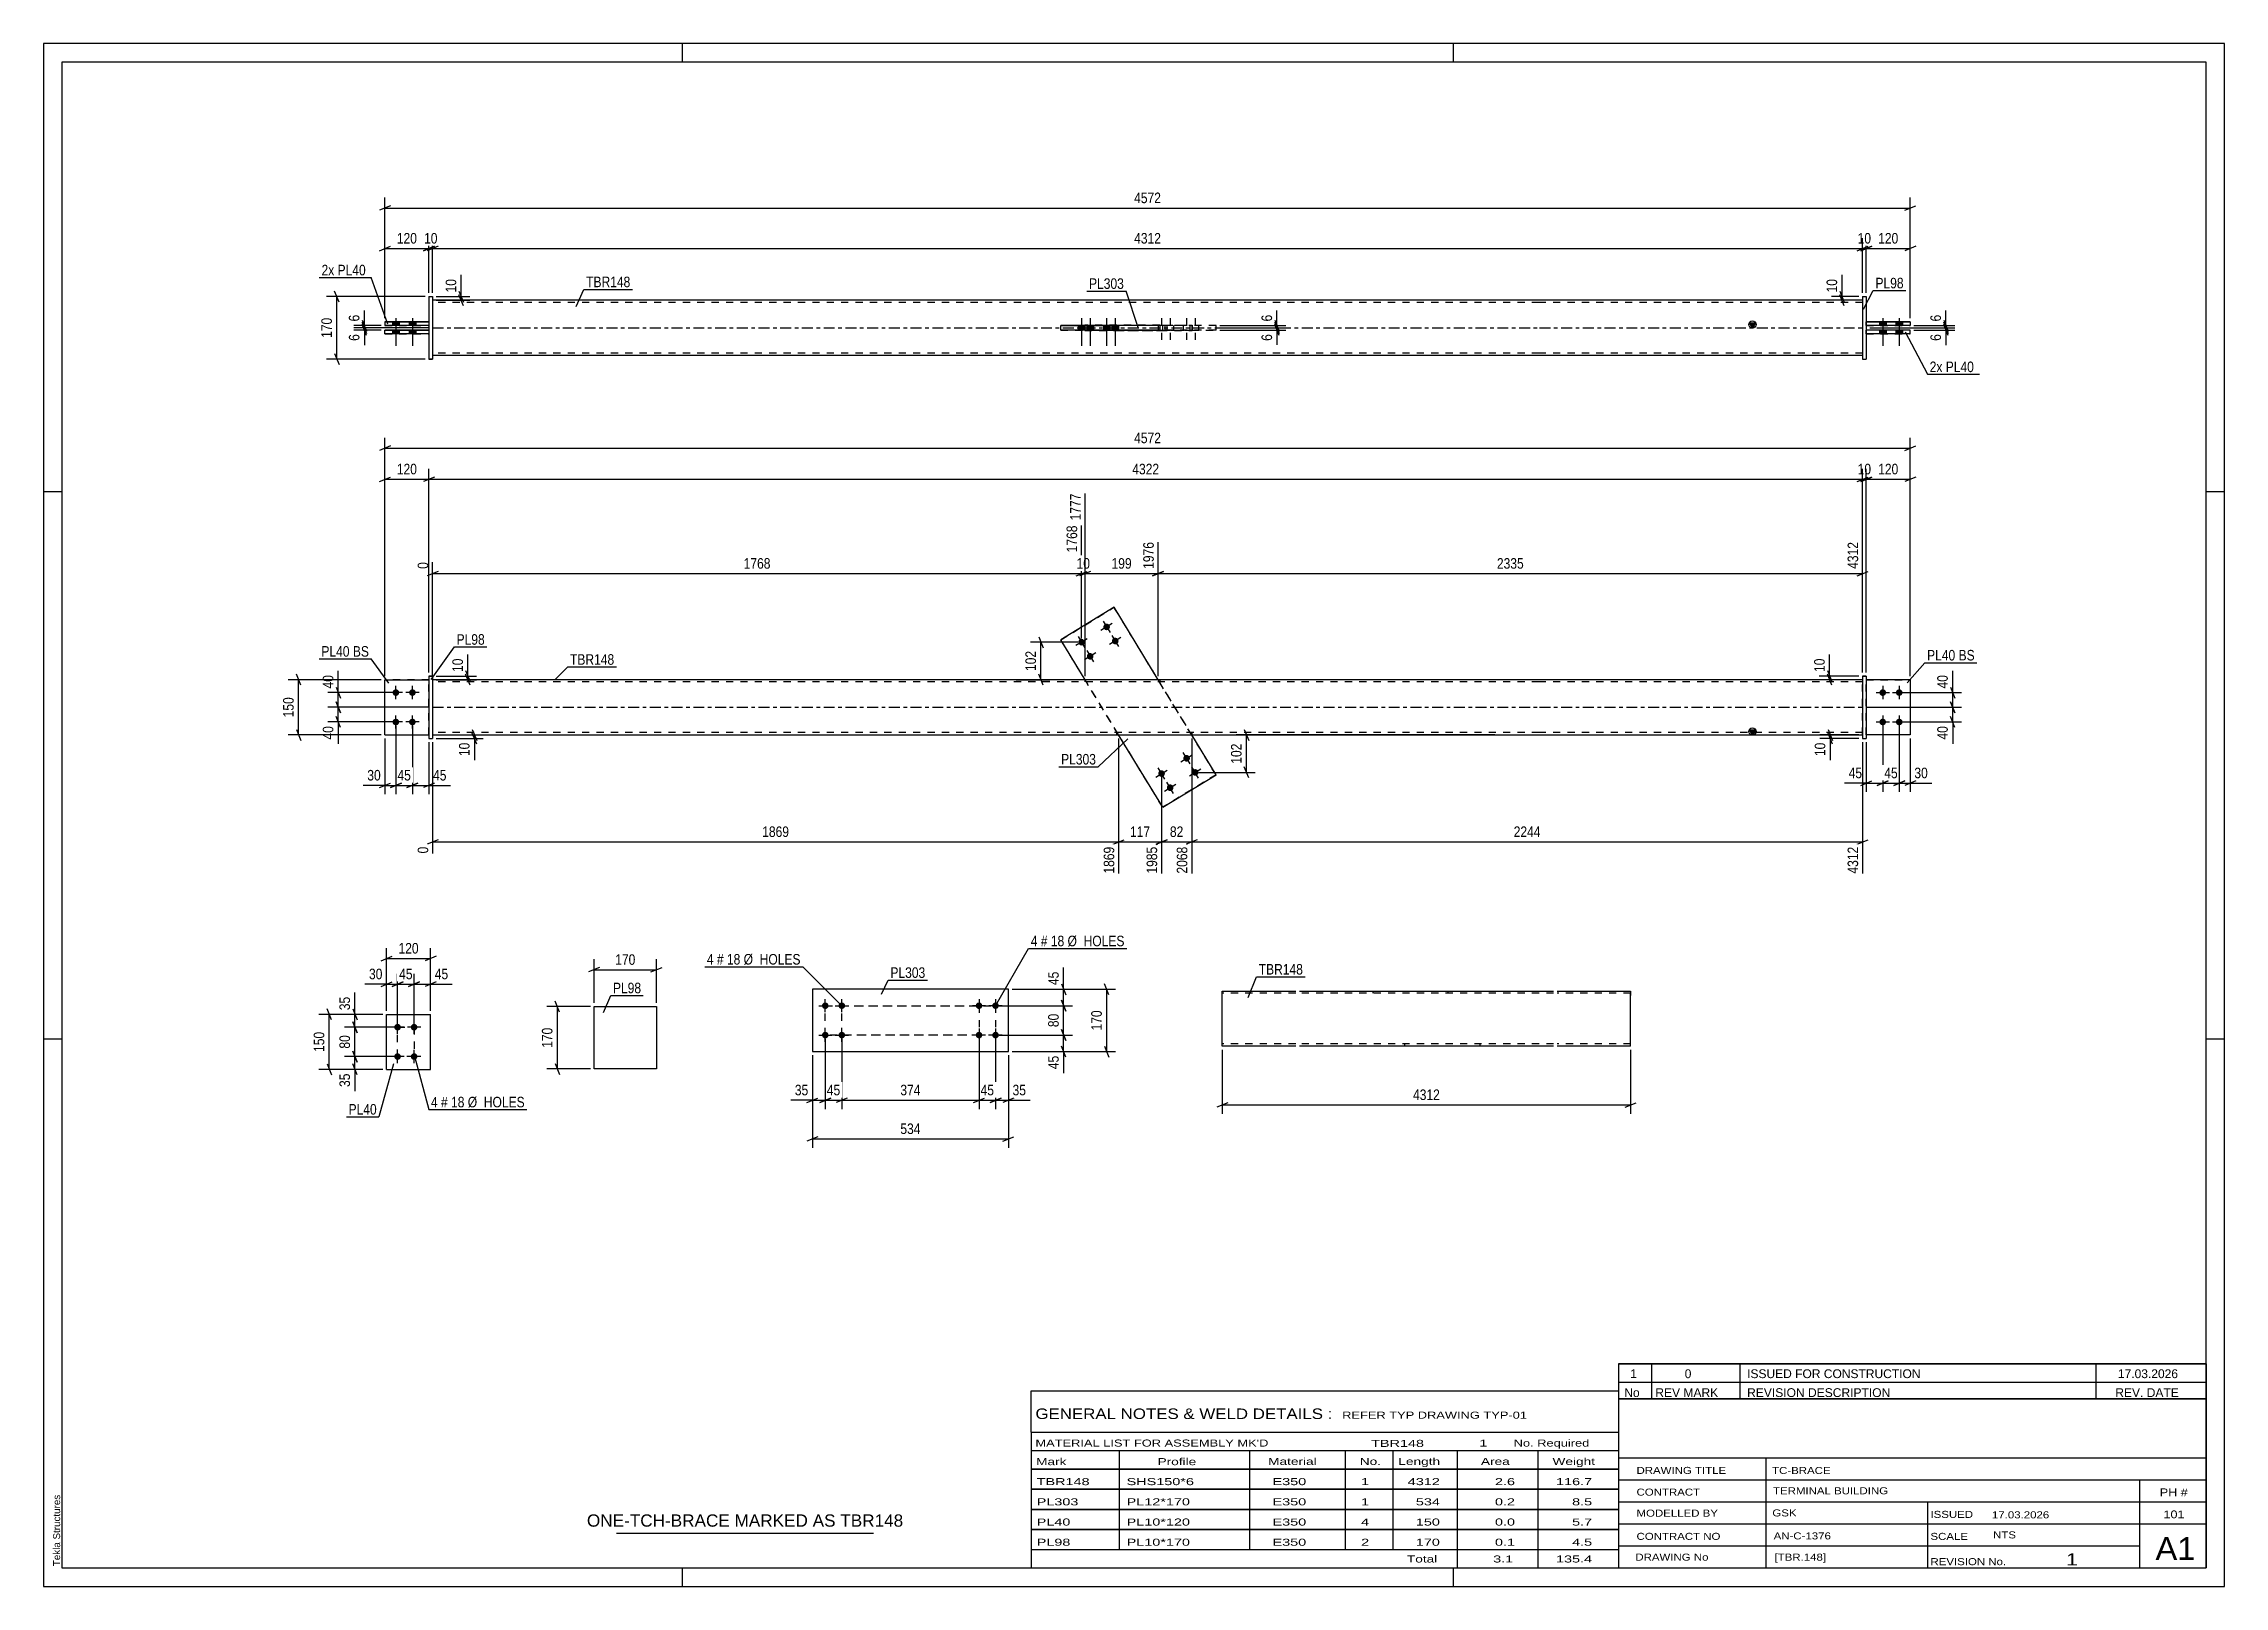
# Paper-space layout 'Layout1' of a CAD drawing. Header units: millimetres. Extents: x 0 to 594, y 0 to 420.
# The model-space entities are those that its viewports show. They can reach past a viewport. Long polylines and large blocks are cut down to what shows.
import ezdxf

# ---------------------------------------------------------------- set-up
doc = ezdxf.new("R2010")
doc.units = ezdxf.units.MM
doc.linetypes.add('DXK_LINE_DOT2', pattern=[3.9198, 1.9599, -1.9599])
doc.linetypes.add('DXK_LINE_DOT3', pattern=[5.9187, 2.979, -0.9799, 0.9799, -0.9799])
doc.layers.add('Viewport layer', color=7, linetype='Continuous', plot=False)
doc.styles.add('Arial', font='arial.ttf', dxfattribs={"height": 0.2})
doc.styles.add('Arial Narrow', font='ARIALN.TTF', dxfattribs={"height": 0.2})

# ---------------------------------------------------------------- blocks, each defined once
blk = doc.blocks.new('Unknown-580575511-1131')
at = {"color": 5, "linetype": 'Continuous'}
for p, q in [((594, 420), (0, 420)), ((0, 420), (0, 0)), ((174, 415), (174, 420)), ((384, 415), (384, 420)), ((594, 0), (594, 420)), ((589, 415), (5, 415)), ((5, 415), (5, 5)), ((589, 5), (589, 415)), ((5, 298), (0, 298)), ((594, 298), (589, 298)), ((5, 149), (0, 149)), ((594, 149), (589, 149)), ((0, 0), (594, 0)), ((5, 5), (589, 5)), ((174, 0), (174, 5)), ((384, 0), (384, 5))]:
    blk.add_line(p, q, dxfattribs=at)
at = {"color": 174, "linetype": 'Continuous', "style": 'Arial'}
blk.add_text('Tekla Structures', height=1.9102, rotation=90, dxfattribs=at).set_placement((4.5, 5.5))
blk = doc.blocks.new('Part-580575511-3593 - 3592')
at = {"color": 2, "linetype": 'Continuous'}
for p, q in [((262.79, 162.58), (209.41, 162.58)), ((209.41, 162.58), (209.41, 145.58)), ((262.79, 145.58), (262.79, 162.58)), ((209.41, 145.58), (262.79, 145.58))]:
    blk.add_line(p, q, dxfattribs=at)
blk = doc.blocks.new('Bolt-580575511-3594 - 3592')
at = {"linetype": 'Continuous'}
for points in [[(254.79, 157.18, -1), (254.79, 158.98, -1)], [(259.29, 157.18, -1), (259.29, 158.98, -1)], [(254.79, 149.18, -1), (254.79, 150.98, -1)], [(259.29, 149.18, -1), (259.29, 150.98, -1)]]:
    blk.add_hatch(color=1, dxfattribs=at).paths.add_polyline_path(points)
at = {"color": 1, "linetype": 'Continuous'}
for p, q in [((256.59, 158.08), (252.99, 158.08)), ((254.79, 159.88), (254.79, 156.28)), ((261.09, 158.08), (257.49, 158.08)), ((259.29, 159.88), (259.29, 156.28)), ((256.59, 150.08), (252.99, 150.08)), ((254.79, 151.88), (254.79, 148.28)), ((261.09, 150.08), (257.49, 150.08)), ((259.29, 151.88), (259.29, 148.28))]:
    blk.add_line(p, q, dxfattribs=at)
blk = doc.blocks.new('Bolt-580575511-3595 - 3592')
at = {"linetype": 'Continuous'}
for points in [[(212.91, 158.98, -1), (212.91, 157.18, -1)], [(217.41, 158.98, -1), (217.41, 157.18, -1)], [(212.91, 150.98, -1), (212.91, 149.18, -1)], [(217.41, 150.98, -1), (217.41, 149.18, -1)]]:
    blk.add_hatch(color=1, dxfattribs=at).paths.add_polyline_path(points)
at = {"color": 1, "linetype": 'Continuous'}
for p, q in [((211.11, 158.08), (214.71, 158.08)), ((212.91, 156.28), (212.91, 159.88)), ((215.61, 158.08), (219.21, 158.08)), ((217.41, 156.28), (217.41, 159.88)), ((211.11, 150.08), (214.71, 150.08)), ((212.91, 148.28), (212.91, 151.88)), ((215.61, 150.08), (219.21, 150.08)), ((217.41, 148.28), (217.41, 151.88))]:
    blk.add_line(p, q, dxfattribs=at)
blk = doc.blocks.new('Bolt-580575511-2195 - 2156')
at = {"linetype": 'Continuous'}
for points in [[(96.42, 151.33), (96.23, 151.35), (96.05, 151.41), (95.89, 151.5), (95.75, 151.63), (95.64, 151.78), (95.56, 151.95), (95.52, 152.14), (95.52, 152.32), (95.56, 152.51), (95.64, 152.68), (95.75, 152.83), (95.89, 152.96), (96.05, 153.05), (96.23, 153.11), (96.42, 153.13), (96.6, 153.11), (96.78, 153.05), (96.94, 152.96), (97.08, 152.83), (97.2, 152.68), (97.27, 152.51), (97.31, 152.32), (97.31, 152.14), (97.27, 151.95), (97.2, 151.78), (97.08, 151.63), (96.94, 151.5), (96.78, 151.41), (96.6, 151.35)], [(100.92, 151.33), (100.73, 151.35), (100.55, 151.41), (100.39, 151.5), (100.25, 151.63), (100.14, 151.78), (100.06, 151.95), (100.02, 152.14), (100.02, 152.32), (100.06, 152.51), (100.14, 152.68), (100.25, 152.83), (100.39, 152.96), (100.55, 153.05), (100.73, 153.11), (100.92, 153.13), (101.1, 153.11), (101.28, 153.05), (101.44, 152.96), (101.58, 152.83), (101.7, 152.68), (101.77, 152.51), (101.81, 152.32), (101.81, 152.14), (101.77, 151.95), (101.7, 151.78), (101.58, 151.63), (101.44, 151.5), (101.28, 151.41), (101.1, 151.35)], [(96.42, 143.33), (96.23, 143.35), (96.05, 143.41), (95.89, 143.5), (95.75, 143.63), (95.64, 143.78), (95.56, 143.95), (95.52, 144.14), (95.52, 144.32), (95.56, 144.51), (95.64, 144.68), (95.75, 144.83), (95.89, 144.96), (96.05, 145.05), (96.23, 145.11), (96.42, 145.13), (96.6, 145.11), (96.78, 145.05), (96.94, 144.96), (97.08, 144.83), (97.2, 144.68), (97.27, 144.51), (97.31, 144.32), (97.31, 144.14), (97.27, 143.95), (97.2, 143.78), (97.08, 143.63), (96.94, 143.5), (96.78, 143.41), (96.6, 143.35)], [(100.92, 143.33), (100.73, 143.35), (100.55, 143.41), (100.39, 143.5), (100.25, 143.63), (100.14, 143.78), (100.06, 143.95), (100.02, 144.14), (100.02, 144.32), (100.06, 144.51), (100.14, 144.68), (100.25, 144.83), (100.39, 144.96), (100.55, 145.05), (100.73, 145.11), (100.92, 145.13), (101.1, 145.11), (101.28, 145.05), (101.44, 144.96), (101.58, 144.83), (101.7, 144.68), (101.77, 144.51), (101.81, 144.32), (101.81, 144.14), (101.77, 143.95), (101.7, 143.78), (101.58, 143.63), (101.44, 143.5), (101.28, 143.41), (101.1, 143.35)]]:
    blk.add_hatch(color=1, dxfattribs=at).paths.add_polyline_path(points)
at = {"color": 1, "linetype": 'Continuous'}
for p, q in [((98.22, 152.23), (94.62, 152.23)), ((96.42, 150.43), (96.42, 154.03)), ((102.72, 152.23), (99.12, 152.23)), ((100.92, 150.43), (100.92, 154.03)), ((98.22, 144.23), (94.62, 144.23)), ((96.42, 142.43), (96.42, 146.03)), ((102.72, 144.23), (99.12, 144.23)), ((100.92, 142.43), (100.92, 146.03))]:
    blk.add_line(p, q, dxfattribs=at)
blk = doc.blocks.new('Part-580575511-2162 - 2156')
at = {"color": 2, "linetype": 'Continuous'}
for p, q in [((93.42, 140.73), (93.42, 155.73)), ((93.42, 155.73), (105.42, 155.73)), ((105.42, 140.73), (105.42, 155.73)), ((93.42, 140.73), (93.42, 140.73)), ((93.42, 140.73), (105.42, 140.73)), ((105.42, 140.73), (105.42, 140.73))]:
    blk.add_line(p, q, dxfattribs=at)
at = {"color": 7, "linetype": 'DXK_LINE_DOT2'}
for p, q in [((93.42, 155.73), (105.42, 155.73)), ((93.42, 140.73), (93.42, 140.73)), ((93.42, 140.73), (105.42, 140.73)), ((105.42, 140.73), (105.42, 140.73))]:
    blk.add_line(p, q, dxfattribs=at)
blk = doc.blocks.new('Part-580575511-1689 - 1678')
at = {"color": 2, "linetype": 'Continuous'}
for p, q in [((291.57, 266.54), (277.05, 257.69)), ((291.57, 266.54), (291.57, 266.54)), ((303.58, 246.82), (291.57, 266.54)), ((283.67, 246.82), (277.05, 257.69)), ((277.05, 257.69), (277.05, 257.69)), ((304.82, 212.1), (292.81, 231.82)), ((319.34, 220.94), (312.72, 231.82)), ((304.82, 212.1), (319.34, 220.94)), ((319.34, 220.94), (319.34, 220.94)), ((304.82, 212.1), (304.82, 212.1))]:
    blk.add_line(p, q, dxfattribs=at)
at = {"color": 7, "linetype": 'DXK_LINE_DOT2'}
for p, q in [((277.05, 257.69), (291.57, 266.54)), ((319.34, 220.94), (291.57, 266.54)), ((304.82, 212.1), (277.05, 257.69)), ((292.81, 231.82), (283.67, 246.82)), ((303.79, 246.47), (303.58, 246.82)), ((312.72, 231.82), (303.79, 246.47)), ((319.34, 220.94), (304.82, 212.1))]:
    blk.add_line(p, q, dxfattribs=at)
blk = doc.blocks.new('Bolt-580575511-1681 - 1678')
at = {"linetype": 'Continuous'}
for points in [[(311.33, 226.34), (311.52, 226.32), (311.7, 226.26), (311.86, 226.16), (312, 226.04), (312.11, 225.89), (312.19, 225.71), (312.23, 225.53), (312.23, 225.34), (312.19, 225.16), (312.11, 224.99), (312, 224.83), (311.86, 224.71), (311.7, 224.61), (311.52, 224.55), (311.33, 224.54), (311.15, 224.55), (310.97, 224.61), (310.81, 224.71), (310.67, 224.83), (310.56, 224.99), (310.48, 225.16), (310.44, 225.34), (310.44, 225.53), (310.48, 225.71), (310.56, 225.89), (310.67, 226.04), (310.81, 226.16), (310.97, 226.26), (311.15, 226.32)], [(304.5, 222.17), (304.69, 222.15), (304.87, 222.1), (305.03, 222), (305.17, 221.88), (305.28, 221.72), (305.36, 221.55), (305.4, 221.37), (305.4, 221.18), (305.36, 221), (305.28, 220.82), (305.17, 220.67), (305.03, 220.55), (304.87, 220.45), (304.69, 220.39), (304.5, 220.37), (304.32, 220.39), (304.14, 220.45), (303.97, 220.55), (303.83, 220.67), (303.72, 220.82), (303.65, 221), (303.61, 221.18), (303.61, 221.37), (303.65, 221.55), (303.72, 221.72), (303.83, 221.88), (303.97, 222), (304.14, 222.1), (304.32, 222.15)], [(313.68, 222.49), (313.86, 222.47), (314.04, 222.41), (314.2, 222.32), (314.34, 222.19), (314.46, 222.04), (314.53, 221.87), (314.57, 221.69), (314.57, 221.5), (314.53, 221.31), (314.46, 221.14), (314.34, 220.99), (314.2, 220.86), (314.04, 220.77), (313.86, 220.71), (313.68, 220.69), (313.49, 220.71), (313.31, 220.77), (313.15, 220.86), (313.01, 220.99), (312.9, 221.14), (312.82, 221.31), (312.78, 221.5), (312.78, 221.69), (312.82, 221.87), (312.9, 222.04), (313.01, 222.19), (313.15, 222.32), (313.31, 222.41), (313.49, 222.47)], [(306.84, 218.33), (307.03, 218.31), (307.21, 218.25), (307.37, 218.16), (307.51, 218.03), (307.62, 217.88), (307.7, 217.71), (307.74, 217.52), (307.74, 217.34), (307.7, 217.15), (307.62, 216.98), (307.51, 216.83), (307.37, 216.7), (307.21, 216.61), (307.03, 216.55), (306.84, 216.53), (306.66, 216.55), (306.48, 216.61), (306.31, 216.7), (306.17, 216.83), (306.06, 216.98), (305.99, 217.15), (305.95, 217.34), (305.95, 217.52), (305.99, 217.71), (306.06, 217.88), (306.17, 218.03), (306.31, 218.16), (306.48, 218.25), (306.66, 218.31)]]:
    blk.add_hatch(color=1, dxfattribs=at).paths.add_polyline_path(points)
at = {"color": 1, "linetype": 'Continuous'}
for p, q in [((309.8, 224.5), (312.87, 226.37)), ((312.27, 223.9), (310.4, 226.97)), ((302.97, 220.34), (306.04, 222.21)), ((305.44, 219.74), (303.57, 222.81)), ((312.14, 220.66), (315.21, 222.53)), ((314.61, 220.05), (312.74, 223.13)), ((305.31, 216.49), (308.38, 218.37)), ((307.78, 215.89), (305.91, 218.97))]:
    blk.add_line(p, q, dxfattribs=at)
blk = doc.blocks.new('Bolt-580575511-1682 - 1678')
at = {"linetype": 'Continuous'}
for points in [[(289.55, 262.11), (289.73, 262.09), (289.91, 262.03), (290.07, 261.93), (290.21, 261.81), (290.32, 261.66), (290.4, 261.48), (290.44, 261.3), (290.44, 261.11), (290.4, 260.93), (290.32, 260.76), (290.21, 260.6), (290.07, 260.48), (289.91, 260.38), (289.73, 260.33), (289.55, 260.31), (289.36, 260.33), (289.18, 260.38), (289.02, 260.48), (288.88, 260.6), (288.77, 260.76), (288.69, 260.93), (288.65, 261.11), (288.65, 261.3), (288.69, 261.48), (288.77, 261.66), (288.88, 261.81), (289.02, 261.93), (289.18, 262.03), (289.36, 262.09)], [(282.71, 257.94), (282.9, 257.93), (283.08, 257.87), (283.24, 257.77), (283.38, 257.65), (283.49, 257.49), (283.57, 257.32), (283.61, 257.14), (283.61, 256.95), (283.57, 256.77), (283.49, 256.59), (283.38, 256.44), (283.24, 256.32), (283.08, 256.22), (282.9, 256.16), (282.71, 256.14), (282.53, 256.16), (282.35, 256.22), (282.18, 256.32), (282.04, 256.44), (281.93, 256.59), (281.86, 256.77), (281.82, 256.95), (281.82, 257.14), (281.86, 257.32), (281.93, 257.49), (282.04, 257.65), (282.18, 257.77), (282.35, 257.87), (282.53, 257.93)], [(291.89, 258.26), (292.07, 258.24), (292.25, 258.19), (292.42, 258.09), (292.56, 257.97), (292.67, 257.81), (292.74, 257.64), (292.78, 257.46), (292.78, 257.27), (292.74, 257.09), (292.67, 256.91), (292.56, 256.76), (292.42, 256.64), (292.25, 256.54), (292.07, 256.48), (291.89, 256.46), (291.7, 256.48), (291.52, 256.54), (291.36, 256.64), (291.22, 256.76), (291.11, 256.91), (291.03, 257.09), (290.99, 257.27), (290.99, 257.46), (291.03, 257.64), (291.11, 257.81), (291.22, 257.97), (291.36, 258.09), (291.52, 258.19), (291.7, 258.24)], [(285.05, 254.1), (285.24, 254.08), (285.42, 254.02), (285.58, 253.93), (285.72, 253.8), (285.83, 253.65), (285.91, 253.48), (285.95, 253.3), (285.95, 253.11), (285.91, 252.92), (285.83, 252.75), (285.72, 252.6), (285.58, 252.47), (285.42, 252.38), (285.24, 252.32), (285.05, 252.3), (284.87, 252.32), (284.69, 252.38), (284.53, 252.47), (284.39, 252.6), (284.27, 252.75), (284.2, 252.92), (284.16, 253.11), (284.16, 253.3), (284.2, 253.48), (284.27, 253.65), (284.39, 253.8), (284.53, 253.93), (284.69, 254.02), (284.87, 254.08)]]:
    blk.add_hatch(color=1, dxfattribs=at).paths.add_polyline_path(points)
at = {"color": 1, "linetype": 'Continuous'}
for p, q in [((291.08, 262.14), (288.01, 260.27)), ((288.61, 262.74), (290.48, 259.67)), ((284.25, 257.98), (281.18, 256.11)), ((281.78, 258.58), (283.65, 255.51)), ((293.42, 258.3), (290.35, 256.43)), ((290.95, 258.9), (292.82, 255.83)), ((286.59, 254.14), (283.52, 252.27)), ((284.12, 254.74), (285.99, 251.66))]:
    blk.add_line(p, q, dxfattribs=at)
blk = doc.blocks.new('Bolt-580575511-1683 - 1678')
at = {"linetype": 'Continuous'}
for points in [[(95.95, 244.22), (96.14, 244.2), (96.32, 244.14), (96.48, 244.05), (96.62, 243.92), (96.73, 243.77), (96.81, 243.6), (96.85, 243.41), (96.85, 243.22), (96.81, 243.04), (96.73, 242.87), (96.62, 242.72), (96.48, 242.59), (96.32, 242.5), (96.14, 242.44), (95.95, 242.42), (95.77, 242.44), (95.59, 242.5), (95.42, 242.59), (95.28, 242.72), (95.17, 242.87), (95.1, 243.04), (95.06, 243.22), (95.06, 243.41), (95.1, 243.6), (95.17, 243.77), (95.28, 243.92), (95.42, 244.05), (95.59, 244.14), (95.77, 244.2)], [(100.45, 244.22), (100.64, 244.2), (100.82, 244.14), (100.98, 244.05), (101.12, 243.92), (101.23, 243.77), (101.31, 243.6), (101.35, 243.41), (101.35, 243.22), (101.31, 243.04), (101.23, 242.87), (101.12, 242.72), (100.98, 242.59), (100.82, 242.5), (100.64, 242.44), (100.45, 242.42), (100.27, 242.44), (100.09, 242.5), (99.92, 242.59), (99.78, 242.72), (99.67, 242.87), (99.6, 243.04), (99.56, 243.22), (99.56, 243.41), (99.6, 243.6), (99.67, 243.77), (99.78, 243.92), (99.92, 244.05), (100.09, 244.14), (100.27, 244.2)], [(95.95, 236.22), (96.14, 236.2), (96.32, 236.14), (96.48, 236.05), (96.62, 235.92), (96.73, 235.77), (96.81, 235.6), (96.85, 235.41), (96.85, 235.22), (96.81, 235.04), (96.73, 234.87), (96.62, 234.72), (96.48, 234.59), (96.32, 234.5), (96.14, 234.44), (95.95, 234.42), (95.77, 234.44), (95.59, 234.5), (95.42, 234.59), (95.28, 234.72), (95.17, 234.87), (95.1, 235.04), (95.06, 235.22), (95.06, 235.41), (95.1, 235.6), (95.17, 235.77), (95.28, 235.92), (95.42, 236.05), (95.59, 236.14), (95.77, 236.2)], [(100.45, 236.22), (100.64, 236.2), (100.82, 236.14), (100.98, 236.05), (101.12, 235.92), (101.23, 235.77), (101.31, 235.6), (101.35, 235.41), (101.35, 235.22), (101.31, 235.04), (101.23, 234.87), (101.12, 234.72), (100.98, 234.59), (100.82, 234.5), (100.64, 234.44), (100.45, 234.42), (100.27, 234.44), (100.09, 234.5), (99.92, 234.59), (99.78, 234.72), (99.67, 234.87), (99.6, 235.04), (99.56, 235.22), (99.56, 235.41), (99.6, 235.6), (99.67, 235.77), (99.78, 235.92), (99.92, 236.05), (100.09, 236.14), (100.27, 236.2)]]:
    blk.add_hatch(color=1, dxfattribs=at).paths.add_polyline_path(points)
at = {"color": 1, "linetype": 'Continuous'}
for p, q in [((95.95, 241.52), (95.95, 245.12)), ((100.45, 241.52), (100.45, 245.12)), ((97.75, 243.32), (94.15, 243.32)), ((102.25, 243.32), (98.65, 243.32)), ((97.75, 235.32), (94.15, 235.32)), ((95.95, 233.52), (95.95, 237.12)), ((102.25, 235.32), (98.65, 235.32)), ((100.45, 233.52), (100.45, 237.12))]:
    blk.add_line(p, q, dxfattribs=at)
blk = doc.blocks.new('Bolt-580575511-1684 - 1678')
at = {"linetype": 'Continuous'}
for points in [[(500.94, 244.22), (501.13, 244.2), (501.31, 244.14), (501.47, 244.05), (501.61, 243.92), (501.72, 243.77), (501.8, 243.6), (501.83, 243.41), (501.83, 243.22), (501.8, 243.04), (501.72, 242.87), (501.61, 242.72), (501.47, 242.59), (501.31, 242.5), (501.13, 242.44), (500.94, 242.42), (500.75, 242.44), (500.57, 242.5), (500.41, 242.59), (500.27, 242.72), (500.16, 242.87), (500.08, 243.04), (500.04, 243.22), (500.04, 243.41), (500.08, 243.6), (500.16, 243.77), (500.27, 243.92), (500.41, 244.05), (500.57, 244.14), (500.75, 244.2)], [(505.44, 244.22), (505.63, 244.2), (505.81, 244.14), (505.97, 244.05), (506.11, 243.92), (506.22, 243.77), (506.3, 243.6), (506.33, 243.41), (506.33, 243.22), (506.3, 243.04), (506.22, 242.87), (506.11, 242.72), (505.97, 242.59), (505.81, 242.5), (505.63, 242.44), (505.44, 242.42), (505.25, 242.44), (505.07, 242.5), (504.91, 242.59), (504.77, 242.72), (504.66, 242.87), (504.58, 243.04), (504.54, 243.22), (504.54, 243.41), (504.58, 243.6), (504.66, 243.77), (504.77, 243.92), (504.91, 244.05), (505.07, 244.14), (505.25, 244.2)], [(500.94, 236.22), (501.13, 236.2), (501.31, 236.14), (501.47, 236.05), (501.61, 235.92), (501.72, 235.77), (501.8, 235.6), (501.83, 235.41), (501.83, 235.22), (501.8, 235.04), (501.72, 234.87), (501.61, 234.72), (501.47, 234.59), (501.31, 234.5), (501.13, 234.44), (500.94, 234.42), (500.75, 234.44), (500.57, 234.5), (500.41, 234.59), (500.27, 234.72), (500.16, 234.87), (500.08, 235.04), (500.04, 235.22), (500.04, 235.41), (500.08, 235.6), (500.16, 235.77), (500.27, 235.92), (500.41, 236.05), (500.57, 236.14), (500.75, 236.2)], [(505.44, 236.22), (505.63, 236.2), (505.81, 236.14), (505.97, 236.05), (506.11, 235.92), (506.22, 235.77), (506.3, 235.6), (506.33, 235.41), (506.33, 235.22), (506.3, 235.04), (506.22, 234.87), (506.11, 234.72), (505.97, 234.59), (505.81, 234.5), (505.63, 234.44), (505.44, 234.42), (505.25, 234.44), (505.07, 234.5), (504.91, 234.59), (504.77, 234.72), (504.66, 234.87), (504.58, 235.04), (504.54, 235.22), (504.54, 235.41), (504.58, 235.6), (504.66, 235.77), (504.77, 235.92), (504.91, 236.05), (505.07, 236.14), (505.25, 236.2)]]:
    blk.add_hatch(color=1, dxfattribs=at).paths.add_polyline_path(points)
at = {"color": 1, "linetype": 'Continuous'}
for p, q in [((500.94, 245.12), (500.94, 241.52)), ((505.44, 245.12), (505.44, 241.52)), ((499.14, 243.32), (502.74, 243.32)), ((503.64, 243.32), (507.24, 243.32)), ((499.14, 235.32), (502.74, 235.32)), ((500.94, 237.12), (500.94, 233.52)), ((503.64, 235.32), (507.24, 235.32)), ((505.44, 237.12), (505.44, 233.52))]:
    blk.add_line(p, q, dxfattribs=at)
blk = doc.blocks.new('Part-580575511-1694 - 1678')
at = {"color": 2, "linetype": 'Continuous'}
for p, q in [((104.95, 247.82), (105.95, 247.82)), ((105.95, 247.82), (104.95, 247.82)), ((104.95, 247.82), (104.95, 230.82)), ((105.95, 247.82), (105.95, 230.82)), ((104.95, 230.82), (105.95, 230.82))]:
    blk.add_line(p, q, dxfattribs=at)
at = {"color": 7, "linetype": 'DXK_LINE_DOT2'}
for p, q in [((104.95, 247.82), (104.95, 247.82)), ((104.95, 247.82), (104.95, 247.82)), ((105.95, 247.82), (105.95, 247.82)), ((104.95, 230.82), (105.95, 230.82))]:
    blk.add_line(p, q, dxfattribs=at)
blk = doc.blocks.new('Part-580575511-1699 - 1678')
at = {"color": 7, "linetype": 'DXK_LINE_DOT2'}
for p, q in [((92.95, 231.82), (92.95, 246.82)), ((92.95, 246.82), (104.95, 246.82)), ((104.95, 246.82), (92.95, 246.82)), ((104.95, 231.82), (104.95, 246.82)), ((92.95, 231.82), (92.95, 231.82)), ((92.95, 231.82), (104.95, 231.82)), ((92.95, 231.82), (104.95, 231.82)), ((104.95, 231.82), (104.95, 231.82))]:
    blk.add_line(p, q, dxfattribs=at)
blk = doc.blocks.new('Part-580575511-1704 - 1678')
at = {"color": 2, "linetype": 'Continuous'}
for p, q in [((92.95, 231.82), (92.95, 246.82)), ((92.95, 246.82), (104.95, 246.82)), ((92.95, 231.82), (92.95, 231.82)), ((92.95, 231.82), (104.95, 231.82))]:
    blk.add_line(p, q, dxfattribs=at)
at = {"color": 7, "linetype": 'DXK_LINE_DOT2'}
for p, q in [((104.95, 246.82), (92.95, 246.82)), ((104.95, 231.82), (104.95, 246.82)), ((92.95, 231.82), (104.95, 231.82)), ((104.95, 231.82), (104.95, 231.82))]:
    blk.add_line(p, q, dxfattribs=at)
blk = doc.blocks.new('Part-580575511-1705 - 1678')
at = {"color": 2, "linetype": 'Continuous'}
for p, q in [((496.44, 247.82), (495.44, 247.82)), ((495.44, 247.82), (496.44, 247.82)), ((495.44, 247.82), (495.44, 230.82)), ((496.44, 247.82), (496.44, 230.82)), ((495.44, 230.82), (496.44, 230.82))]:
    blk.add_line(p, q, dxfattribs=at)
at = {"color": 7, "linetype": 'DXK_LINE_DOT2'}
for p, q in [((495.44, 247.82), (495.44, 247.82)), ((495.44, 247.82), (495.44, 247.82)), ((496.44, 247.82), (496.44, 247.82)), ((496.44, 247.82), (496.44, 247.82)), ((495.44, 230.82), (496.44, 230.82))]:
    blk.add_line(p, q, dxfattribs=at)
blk = doc.blocks.new('Part-580575511-1710 - 1678')
at = {"color": 7, "linetype": 'DXK_LINE_DOT2'}
for p, q in [((496.44, 246.82), (508.44, 246.82)), ((508.44, 246.82), (496.44, 246.82)), ((496.44, 246.82), (496.44, 246.82)), ((496.44, 231.82), (496.44, 246.82)), ((508.44, 246.82), (508.44, 246.82)), ((508.44, 246.82), (508.44, 231.82)), ((508.44, 231.82), (496.44, 231.82)), ((508.44, 231.82), (496.44, 231.82))]:
    blk.add_line(p, q, dxfattribs=at)
blk = doc.blocks.new('Part-580575511-1715 - 1678')
at = {"color": 2, "linetype": 'Continuous'}
for p, q in [((508.44, 246.82), (496.44, 246.82)), ((508.44, 246.82), (508.44, 246.82)), ((508.44, 246.82), (508.44, 231.82)), ((508.44, 231.82), (496.44, 231.82))]:
    blk.add_line(p, q, dxfattribs=at)
at = {"color": 7, "linetype": 'DXK_LINE_DOT2'}
for p, q in [((508.44, 246.82), (496.44, 246.82)), ((496.44, 246.82), (496.44, 246.82)), ((496.44, 231.82), (496.44, 246.82)), ((508.44, 246.82), (508.44, 246.82)), ((508.44, 231.82), (496.44, 231.82))]:
    blk.add_line(p, q, dxfattribs=at)
blk = doc.blocks.new('Part-580575511-1720 - 1678')
at = {"linetype": 'Continuous'}
blk.add_hatch(color=2, dxfattribs=at).paths.add_polyline_path([(465.44, 231.82), (464.64, 233.22), (466.24, 233.22)])
at = {"color": 2, "linetype": 'Continuous'}
for p, q in [((407.34, 246.82), (105.95, 246.82)), ((495.44, 246.82), (407.44, 246.82)), ((105.95, 231.82), (407.34, 231.82)), ((407.44, 231.82), (495.44, 231.82)), ((465.44, 231.82), (464.64, 233.22)), ((464.64, 233.22), (466.24, 233.22)), ((466.24, 233.22), (465.44, 231.82))]:
    blk.add_line(p, q, dxfattribs=at)
at = {"color": 7, "linetype": 'DXK_LINE_DOT2'}
for p, q in [((105.95, 246.82), (105.95, 231.82)), ((407.34, 246.22), (105.95, 246.22)), ((283.57, 246.82), (283.57, 246.22)), ((304.04, 246.82), (304.04, 246.22)), ((495.44, 246.22), (407.44, 246.22)), ((495.44, 231.82), (495.44, 246.82)), ((407.34, 232.42), (105.95, 232.42)), ((292.34, 231.82), (292.34, 232.42)), ((312.82, 231.82), (312.82, 232.42)), ((495.44, 232.42), (407.44, 232.42))]:
    blk.add_line(p, q, dxfattribs=at)
at = {"color": 7, "linetype": 'DXK_LINE_DOT3'}
for p, q in [((105.95, 239.32), (407.34, 239.32)), ((407.44, 239.32), (495.44, 239.32))]:
    blk.add_line(p, q, dxfattribs=at)
at = {"color": 2, "linetype": 'Continuous'}
blk.add_circle((465.44, 232.72), 1, dxfattribs=at)
blk = doc.blocks.new('Bolt-580575511-1423 - 1368')
at = {"color": 1, "linetype": 'DXK_LINE_DOT2'}
for p, q in [((304.5, 345.23), (304.5, 337.73)), ((306.84, 345.23), (306.84, 337.73)), ((311.33, 345.23), (311.33, 337.73)), ((313.68, 345.23), (313.68, 337.73)), ((303.6, 343.23), (303.6, 342.03)), ((305.4, 343.23), (305.4, 342.03)), ((305.94, 343.23), (305.94, 342.03)), ((307.74, 343.23), (307.74, 342.03)), ((310.43, 343.23), (310.43, 342.03)), ((312.23, 343.23), (312.23, 342.03)), ((312.78, 343.23), (312.78, 342.03)), ((314.58, 343.23), (314.58, 342.03))]:
    blk.add_line(p, q, dxfattribs=at)
blk = doc.blocks.new('Bolt-580575511-1471 - 1368')
at = {"linetype": 'Continuous'}
for points in [[(95.05, 343.23), (96.85, 343.23), (96.85, 344.23), (95.05, 344.23)], [(95.05, 343.23), (96.85, 343.23), (96.85, 344.23), (95.05, 344.23)], [(95.05, 341.03), (96.85, 341.03), (96.85, 342.03), (95.05, 342.03)], [(95.05, 341.03), (96.85, 341.03), (96.85, 342.03), (95.05, 342.03)], [(99.55, 343.23), (101.35, 343.23), (101.35, 344.23), (99.55, 344.23)], [(99.55, 343.23), (101.35, 343.23), (101.35, 344.23), (99.55, 344.23)], [(99.55, 341.03), (101.35, 341.03), (101.35, 342.03), (99.55, 342.03)], [(99.55, 341.03), (101.35, 341.03), (101.35, 342.03), (99.55, 342.03)]]:
    blk.add_hatch(color=1, dxfattribs=at).paths.add_polyline_path(points)
at = {"color": 1, "linetype": 'Continuous'}
for p, q in [((95.95, 345.23), (95.95, 337.73)), ((95.95, 345.23), (95.95, 337.73)), ((100.45, 345.23), (100.45, 337.73)), ((100.45, 345.23), (100.45, 337.73)), ((95.05, 344.23), (95.05, 343.23)), ((95.05, 344.23), (95.05, 343.23)), ((95.05, 342.03), (95.05, 341.03)), ((95.05, 342.03), (95.05, 341.03)), ((96.85, 344.23), (96.85, 343.23)), ((96.85, 344.23), (96.85, 343.23)), ((96.85, 342.03), (96.85, 341.03)), ((96.85, 342.03), (96.85, 341.03)), ((99.55, 344.23), (99.55, 343.23)), ((99.55, 344.23), (99.55, 343.23)), ((99.55, 342.03), (99.55, 341.03)), ((99.55, 342.03), (99.55, 341.03)), ((101.35, 344.23), (101.35, 343.23)), ((101.35, 344.23), (101.35, 343.23)), ((101.35, 342.03), (101.35, 341.03)), ((101.35, 342.03), (101.35, 341.03))]:
    blk.add_line(p, q, dxfattribs=at)
blk = doc.blocks.new('Part-580575511-1396 - 1368')
at = {"color": 2, "linetype": 'Continuous'}
for p, q in [((496.44, 344.23), (508.44, 344.23)), ((508.44, 344.23), (496.44, 344.23)), ((508.44, 343.23), (496.44, 343.23)), ((508.44, 344.23), (508.44, 343.23))]:
    blk.add_line(p, q, dxfattribs=at)
at = {"color": 7, "linetype": 'DXK_LINE_DOT2'}
for p, q in [((496.44, 343.23), (496.44, 344.23)), ((496.44, 343.23), (508.44, 343.23)), ((508.44, 344.23), (508.44, 344.23)), ((508.44, 344.23), (508.44, 344.23))]:
    blk.add_line(p, q, dxfattribs=at)
blk = doc.blocks.new('Part-580575511-1401 - 1368')
at = {"color": 2, "linetype": 'Continuous'}
for p, q in [((508.44, 342.03), (496.44, 342.03)), ((508.44, 342.03), (496.44, 342.03)), ((508.44, 341.03), (496.44, 341.03)), ((508.44, 341.03), (508.44, 342.03))]:
    blk.add_line(p, q, dxfattribs=at)
at = {"color": 7, "linetype": 'DXK_LINE_DOT2'}
for p, q in [((496.44, 341.03), (496.44, 342.03)), ((496.44, 341.03), (508.44, 341.03)), ((508.44, 342.03), (508.44, 342.03)), ((508.44, 342.03), (508.44, 342.03))]:
    blk.add_line(p, q, dxfattribs=at)
blk = doc.blocks.new('Part-580575511-1416 - 1368')
at = {"linetype": 'Continuous'}
blk.add_hatch(color=2, dxfattribs=at).paths.add_polyline_path([(465.44, 342.63), (464.64, 344.03), (466.24, 344.03)])
at = {"color": 2, "linetype": 'Continuous'}
for p, q in [((407.34, 350.13), (105.95, 350.13)), ((495.44, 350.13), (407.44, 350.13)), ((283.57, 343.33), (304.04, 343.33)), ((283.57, 343.33), (283.57, 343.23)), ((283.57, 342.03), (283.57, 341.93)), ((283.57, 341.93), (283.57, 341.93)), ((304.04, 341.93), (283.57, 341.93)), ((292.34, 343.33), (292.34, 343.23)), ((292.34, 341.93), (292.34, 342.03)), ((304.04, 341.93), (292.34, 341.93)), ((292.34, 341.93), (292.34, 341.93)), ((304.04, 343.33), (304.04, 341.93)), ((465.44, 342.63), (464.64, 344.03)), ((464.64, 344.03), (466.24, 344.03)), ((466.24, 344.03), (465.44, 342.63)), ((407.34, 335.13), (105.95, 335.13)), ((495.44, 335.13), (407.44, 335.13))]:
    blk.add_line(p, q, dxfattribs=at)
at = {"color": 7, "linetype": 'DXK_LINE_DOT2'}
for p, q in [((105.95, 350.13), (105.95, 335.13)), ((407.34, 349.53), (105.95, 349.53)), ((495.44, 349.53), (407.44, 349.53)), ((495.44, 350.13), (495.44, 335.13)), ((304.04, 343.33), (283.57, 343.33)), ((283.57, 341.93), (283.57, 343.23)), ((283.57, 341.93), (304.04, 341.93)), ((292.34, 343.33), (292.34, 343.33)), ((292.34, 343.33), (292.34, 343.33)), ((292.34, 343.33), (312.82, 343.33)), ((292.34, 343.33), (292.34, 343.33)), ((292.34, 343.33), (312.82, 343.33)), ((292.34, 343.23), (292.34, 341.93)), ((292.34, 341.93), (312.82, 341.93)), ((312.82, 341.93), (304.04, 341.93)), ((312.82, 343.33), (312.82, 341.93)), ((407.34, 335.73), (105.95, 335.73)), ((495.44, 335.73), (407.44, 335.73))]:
    blk.add_line(p, q, dxfattribs=at)
at = {"color": 7, "linetype": 'DXK_LINE_DOT3'}
for p, q in [((105.95, 342.63), (407.34, 342.63)), ((407.44, 342.63), (495.44, 342.63))]:
    blk.add_line(p, q, dxfattribs=at)
at = {"color": 2, "linetype": 'Continuous'}
blk.add_circle((465.44, 343.53), 1, dxfattribs=at)
blk = doc.blocks.new('Bolt-580575511-1422 - 1368')
at = {"linetype": 'Continuous'}
for points in [[(283.61, 343.23), (281.81, 343.23), (281.81, 342.03), (283.61, 342.03)], [(285.95, 343.23), (284.15, 343.23), (284.15, 342.03), (285.95, 342.03)], [(290.45, 343.23), (288.65, 343.23), (288.65, 342.03), (290.45, 342.03)], [(292.79, 343.23), (290.99, 343.23), (290.99, 342.03), (292.79, 342.03)]]:
    blk.add_hatch(color=1, dxfattribs=at).paths.add_polyline_path(points)
at = {"color": 1, "linetype": 'Continuous'}
for p, q in [((282.71, 345.23), (282.71, 337.73)), ((285.05, 345.23), (285.05, 337.73)), ((289.55, 345.23), (289.55, 337.73)), ((291.89, 345.23), (291.89, 337.73)), ((281.81, 343.23), (281.81, 342.03)), ((283.61, 343.23), (283.61, 342.03)), ((284.15, 343.23), (284.15, 342.03)), ((285.95, 343.23), (285.95, 342.03)), ((288.65, 343.23), (288.65, 342.03)), ((290.45, 343.23), (290.45, 342.03)), ((290.99, 343.23), (290.99, 342.03)), ((292.79, 343.23), (292.79, 342.03))]:
    blk.add_line(p, q, dxfattribs=at)
blk = doc.blocks.new('Part-580575511-1444 - 1368')
at = {"color": 2, "linetype": 'Continuous'}
for p, q in [((495.44, 351.13), (496.44, 351.13)), ((495.44, 351.13), (496.44, 351.13)), ((495.44, 351.13), (495.44, 334.13)), ((496.44, 351.13), (496.44, 334.13)), ((495.44, 334.13), (496.44, 334.13))]:
    blk.add_line(p, q, dxfattribs=at)
at = {"color": 7, "linetype": 'DXK_LINE_DOT2'}
for p, q in [((495.44, 351.13), (495.44, 351.13)), ((495.44, 351.13), (495.44, 351.13)), ((496.44, 351.13), (496.44, 351.13)), ((495.44, 334.13), (496.44, 334.13)), ((496.44, 334.13), (496.44, 334.13))]:
    blk.add_line(p, q, dxfattribs=at)
blk = doc.blocks.new('Part-580575511-1449 - 1368')
at = {"color": 2, "linetype": 'Continuous'}
for p, q in [((92.95, 341.03), (92.95, 342.03)), ((92.95, 342.03), (104.95, 342.03)), ((104.95, 342.03), (92.95, 342.03)), ((104.95, 341.03), (92.95, 341.03))]:
    blk.add_line(p, q, dxfattribs=at)
at = {"color": 7, "linetype": 'DXK_LINE_DOT2'}
for p, q in [((92.95, 342.03), (92.95, 342.03)), ((92.95, 342.03), (92.95, 342.03)), ((92.95, 341.03), (104.95, 341.03)), ((104.95, 342.03), (104.95, 341.03))]:
    blk.add_line(p, q, dxfattribs=at)
blk = doc.blocks.new('Part-580575511-1454 - 1368')
at = {"color": 2, "linetype": 'Continuous'}
for p, q in [((92.95, 344.23), (104.95, 344.23)), ((104.95, 344.23), (92.95, 344.23)), ((92.95, 344.23), (92.95, 343.23)), ((104.95, 343.23), (92.95, 343.23))]:
    blk.add_line(p, q, dxfattribs=at)
at = {"color": 7, "linetype": 'DXK_LINE_DOT2'}
for p, q in [((92.95, 344.23), (92.95, 344.23)), ((92.95, 344.23), (92.95, 344.23)), ((92.95, 343.23), (104.95, 343.23)), ((104.95, 344.23), (104.95, 343.23))]:
    blk.add_line(p, q, dxfattribs=at)
blk = doc.blocks.new('Part-580575511-1455 - 1368')
at = {"color": 2, "linetype": 'Continuous'}
for p, q in [((104.95, 351.13), (105.95, 351.13)), ((104.95, 351.13), (105.95, 351.13)), ((104.95, 351.13), (104.95, 334.13)), ((105.95, 351.13), (105.95, 334.13)), ((105.95, 334.13), (104.95, 334.13))]:
    blk.add_line(p, q, dxfattribs=at)
at = {"color": 7, "linetype": 'DXK_LINE_DOT2'}
for p, q in [((104.95, 351.13), (104.95, 351.13)), ((104.95, 351.13), (104.95, 351.13)), ((105.95, 351.13), (105.95, 351.13)), ((105.95, 351.13), (105.95, 351.13)), ((104.95, 334.13), (105.95, 334.13)), ((104.95, 334.13), (104.95, 334.13))]:
    blk.add_line(p, q, dxfattribs=at)
blk = doc.blocks.new('Part-580575511-1470 - 1368')
at = {"color": 2, "linetype": 'Continuous'}
for p, q in [((277.05, 342.03), (277.05, 343.23)), ((304.04, 343.23), (277.05, 343.23)), ((277.05, 343.23), (291.57, 343.23)), ((291.57, 342.03), (277.05, 342.03)), ((291.57, 342.03), (291.57, 343.23)), ((304.04, 343.23), (291.57, 343.23)), ((304.04, 342.03), (291.57, 342.03))]:
    blk.add_line(p, q, dxfattribs=at)
at = {"color": 7, "linetype": 'DXK_LINE_DOT2'}
for p, q in [((277.05, 342.03), (304.82, 342.03)), ((319.34, 343.23), (304.04, 343.23)), ((304.82, 343.23), (304.04, 343.23)), ((319.34, 342.03), (304.04, 342.03)), ((304.82, 342.03), (304.82, 343.23)), ((319.34, 343.23), (304.82, 343.23)), ((304.82, 342.03), (319.34, 342.03)), ((319.34, 342.03), (319.34, 343.23))]:
    blk.add_line(p, q, dxfattribs=at)
blk = doc.blocks.new('Bolt-580575511-1472 - 1368')
at = {"linetype": 'Continuous'}
for points in [[(501.84, 344.23), (500.04, 344.23), (500.04, 343.23), (501.84, 343.23)], [(501.84, 344.23), (500.04, 344.23), (500.04, 343.23), (501.84, 343.23)], [(501.84, 342.03), (500.04, 342.03), (500.04, 341.03), (501.84, 341.03)], [(501.84, 342.03), (500.04, 342.03), (500.04, 341.03), (501.84, 341.03)], [(506.34, 344.23), (504.54, 344.23), (504.54, 343.23), (506.34, 343.23)], [(506.34, 344.23), (504.54, 344.23), (504.54, 343.23), (506.34, 343.23)], [(506.34, 342.03), (504.54, 342.03), (504.54, 341.03), (506.34, 341.03)], [(506.34, 342.03), (504.54, 342.03), (504.54, 341.03), (506.34, 341.03)]]:
    blk.add_hatch(color=1, dxfattribs=at).paths.add_polyline_path(points)
at = {"color": 1, "linetype": 'Continuous'}
for p, q in [((500.94, 345.23), (500.94, 337.73)), ((500.94, 345.23), (500.94, 337.73)), ((505.44, 345.23), (505.44, 337.73)), ((505.44, 345.23), (505.44, 337.73)), ((500.04, 344.23), (500.04, 343.23)), ((500.04, 344.23), (500.04, 343.23)), ((500.04, 342.03), (500.04, 341.03)), ((500.04, 342.03), (500.04, 341.03)), ((501.84, 344.23), (501.84, 343.23)), ((501.84, 344.23), (501.84, 343.23)), ((501.84, 342.03), (501.84, 341.03)), ((501.84, 342.03), (501.84, 341.03)), ((504.54, 344.23), (504.54, 343.23)), ((504.54, 344.23), (504.54, 343.23)), ((504.54, 342.03), (504.54, 341.03)), ((504.54, 342.03), (504.54, 341.03)), ((506.34, 344.23), (506.34, 343.23)), ((506.34, 344.23), (506.34, 343.23)), ((506.34, 342.03), (506.34, 341.03)), ((506.34, 342.03), (506.34, 341.03))]:
    blk.add_line(p, q, dxfattribs=at)
blk = doc.blocks.new('Part-580575511-2399 - 2393')
at = {"color": 2, "linetype": 'Continuous'}
for p, q in [((149.94, 140.86), (149.94, 157.86)), ((149.94, 157.86), (166.94, 157.86)), ((166.94, 157.86), (166.94, 140.86)), ((166.94, 140.86), (149.94, 140.86))]:
    blk.add_line(p, q, dxfattribs=at)
blk = doc.blocks.new('Part-580575511-2546 - 2538')
at = {"color": 2, "linetype": 'Continuous'}
for p, q in [((321.04, 147.15), (321.04, 162.06)), ((321.04, 162.06), (341.04, 162.06)), ((342.04, 162.06), (411.28, 162.06)), ((412.28, 162.06), (432.28, 162.06)), ((432.28, 162.06), (432.28, 161.97)), ((432.28, 161.97), (432.28, 160.86)), ((432.28, 147.06), (432.28, 160.86)), ((321.04, 147.06), (321.04, 147.15)), ((341.04, 147.06), (321.04, 147.06)), ((411.28, 147.06), (342.04, 147.06)), ((432.28, 147.06), (412.28, 147.06))]:
    blk.add_line(p, q, dxfattribs=at)
at = {"color": 7, "linetype": 'DXK_LINE_DOT2'}
for p, q in [((341.04, 161.46), (321.04, 161.46)), ((411.28, 161.46), (342.04, 161.46)), ((362.04, 162.06), (362.04, 161.46)), ((382.51, 162.06), (382.51, 161.46)), ((432.28, 161.46), (412.28, 161.46)), ((432.28, 160.86), (432.28, 161.71)), ((321.04, 147.66), (321.04, 147.71)), ((341.04, 147.66), (321.04, 147.66)), ((321.04, 147.06), (321.04, 147.06)), ((411.28, 147.66), (342.04, 147.66)), ((370.81, 147.06), (370.81, 147.66)), ((391.28, 147.06), (391.28, 147.66)), ((432.28, 147.66), (412.28, 147.66)), ((432.28, 147.66), (432.28, 147.71))]:
    blk.add_line(p, q, dxfattribs=at)
blk = doc.blocks.new('Rectangle-580575511-3767 - 3592')
at = {"color": 1, "linetype": 'DXK_LINE_DOT2'}
blk.add_lwpolyline([(212.91, 158.08), (259.29, 158.08), (259.29, 150.08), (212.91, 150.08), (212.91, 158.08)], close=True, dxfattribs=at)
blk = doc.blocks.new('Rectangle-580575511-2379 - 2156')
at = {"color": 1, "linetype": 'DXK_LINE_DOT2'}
blk.add_lwpolyline([(96.42, 152.23), (100.92, 152.23), (100.92, 144.23), (96.42, 144.23), (96.42, 152.23)], close=True, dxfattribs=at)
blk = doc.blocks.new('Rectangle-580575511-3777 - 3592')
at = {"color": 1, "linetype": 'DXK_LINE_DOT2'}
blk.add_lwpolyline([(217.41, 158.08), (254.79, 158.08), (254.79, 150.08), (217.41, 150.08), (217.41, 158.08)], close=True, dxfattribs=at)
blk = doc.blocks.new('StraightDimension-580575511-3639 - 3592')
at = {"color": 7, "linetype": 'Continuous'}
for p, q in [((263.79, 162.58), (291.97, 162.58)), ((290.17, 161.08), (288.97, 164.08)), ((289.57, 145.58), (289.57, 162.58)), ((263.79, 145.58), (291.97, 145.58)), ((288.97, 147.08), (290.17, 144.08))]:
    blk.add_line(p, q, dxfattribs=at)
at = {"color": 0}
blk.add_wipeout([(288.82, 157.42), (284.62, 157.42), (284.62, 150.74), (288.82, 150.74)], dxfattribs=at)
at = {"color": 3, "style": 'Arial Narrow'}
blk.add_text('170', height=2.863, rotation=90.00021, dxfattribs=at).set_placement((288.22, 151.34))
blk = doc.blocks.new('StraightDimension-580575511-3599 - 3592')
at = {"color": 7, "linetype": 'Continuous'}
for p, q in [((259.29, 149.08), (259.29, 129.94)), ((262.79, 144.58), (262.79, 129.94)), ((257.79, 131.74), (260.79, 132.94)), ((259.29, 132.34), (262.79, 132.34)), ((264.29, 132.94), (261.29, 131.74))]:
    blk.add_line(p, q, dxfattribs=at)
at = {"color": 0}
blk.add_wipeout([(268.17, 133.09), (268.17, 137.29), (263.32, 137.29), (263.32, 133.09)], dxfattribs=at)
at = {"color": 7, "linetype": 'Continuous'}
blk.add_line((262.79, 132.34), (268.7, 132.34), dxfattribs=at)
blk.add_line((262.79, 132.34), (268.7, 132.34), dxfattribs=at)
at = {"color": 3, "style": 'Arial Narrow'}
blk.add_text('35', height=2.863, dxfattribs=at).set_placement((263.92, 133.69))
blk = doc.blocks.new('StraightDimension-580575511-3600 - 3592')
at = {"color": 7, "linetype": 'Continuous'}
for p, q in [((254.79, 149.08), (254.79, 129.94)), ((259.29, 149.08), (259.29, 129.94)), ((253.29, 131.74), (256.29, 132.94)), ((254.79, 132.34), (259.29, 132.34)), ((260.79, 132.94), (257.79, 131.74))]:
    blk.add_line(p, q, dxfattribs=at)
at = {"color": 0}
blk.add_wipeout([(259.47, 133.09), (259.47, 137.29), (254.61, 137.29), (254.61, 133.09)], dxfattribs=at)
at = {"color": 3, "style": 'Arial Narrow'}
blk.add_text('45', height=2.863, dxfattribs=at).set_placement((255.21, 133.69))
blk = doc.blocks.new('StraightDimension-580575511-3601 - 3592')
at = {"color": 7, "linetype": 'Continuous'}
for p, q in [((217.41, 149.08), (217.41, 129.94)), ((254.79, 149.08), (254.79, 129.94)), ((218.91, 132.94), (215.91, 131.74)), ((217.41, 132.34), (254.79, 132.34)), ((253.29, 131.74), (256.29, 132.94))]:
    blk.add_line(p, q, dxfattribs=at)
at = {"color": 0}
blk.add_wipeout([(239.44, 133.09), (239.44, 137.29), (232.76, 137.29), (232.76, 133.09)], dxfattribs=at)
at = {"color": 3, "style": 'Arial Narrow'}
blk.add_text('374', height=2.863, dxfattribs=at).set_placement((233.36, 133.69))
blk = doc.blocks.new('StraightDimension-580575511-3602 - 3592')
at = {"color": 7, "linetype": 'Continuous'}
for p, q in [((212.91, 149.08), (212.91, 129.94)), ((217.41, 149.08), (217.41, 129.94)), ((211.41, 131.74), (214.41, 132.94)), ((212.91, 132.34), (217.41, 132.34)), ((218.91, 132.94), (215.91, 131.74))]:
    blk.add_line(p, q, dxfattribs=at)
at = {"color": 0}
blk.add_wipeout([(217.58, 133.09), (217.58, 137.29), (212.73, 137.29), (212.73, 133.09)], dxfattribs=at)
at = {"color": 3, "style": 'Arial Narrow'}
blk.add_text('45', height=2.863, dxfattribs=at).set_placement((213.33, 133.69))
blk = doc.blocks.new('StraightDimension-580575511-3603 - 3592')
at = {"color": 7, "linetype": 'Continuous'}
for p, q in [((212.91, 149.08), (212.91, 129.94)), ((209.41, 144.58), (209.41, 129.94)), ((207.91, 131.74), (210.91, 132.94)), ((209.41, 132.34), (212.91, 132.34)), ((214.41, 132.94), (211.41, 131.74))]:
    blk.add_line(p, q, dxfattribs=at)
at = {"color": 0}
blk.add_wipeout([(208.88, 133.09), (208.88, 137.29), (204.02, 137.29), (204.02, 133.09)], dxfattribs=at)
at = {"color": 7, "linetype": 'Continuous'}
blk.add_line((209.41, 132.34), (203.5, 132.34), dxfattribs=at)
blk.add_line((209.41, 132.34), (203.5, 132.34), dxfattribs=at)
at = {"color": 3, "style": 'Arial Narrow'}
blk.add_text('35', height=2.863, dxfattribs=at).set_placement((204.62, 133.69))
blk = doc.blocks.new('StraightDimension-580575511-3619 - 3592')
at = {"color": 7, "linetype": 'Continuous'}
for p, q in [((209.41, 144.58), (209.41, 119.4)), ((262.79, 144.58), (262.79, 119.4)), ((210.91, 122.4), (207.91, 121.2)), ((209.41, 121.8), (262.79, 121.8)), ((261.29, 121.2), (264.29, 122.4))]:
    blk.add_line(p, q, dxfattribs=at)
at = {"color": 0}
blk.add_wipeout([(239.44, 122.55), (239.44, 126.75), (232.76, 126.75), (232.76, 122.55)], dxfattribs=at)
at = {"color": 3, "style": 'Arial Narrow'}
blk.add_text('534', height=2.863, dxfattribs=at).set_placement((233.36, 123.15))
blk = doc.blocks.new('StraightDimension-580575511-3741 - 3592')
at = {"color": 7, "linetype": 'Continuous'}
for p, q in [((263.79, 162.58), (280.24, 162.58)), ((277.24, 164.08), (278.44, 161.08)), ((277.84, 158.08), (277.84, 162.58)), ((260.29, 158.08), (280.24, 158.08)), ((278.44, 156.58), (277.24, 159.58))]:
    blk.add_line(p, q, dxfattribs=at)
at = {"color": 0}
blk.add_wipeout([(277.09, 167.96), (272.89, 167.96), (272.89, 163.1), (277.09, 163.1)], dxfattribs=at)
at = {"color": 7, "linetype": 'Continuous'}
blk.add_line((277.84, 162.58), (277.84, 168.49), dxfattribs=at)
blk.add_line((277.84, 162.58), (277.84, 168.49), dxfattribs=at)
at = {"color": 3, "style": 'Arial Narrow'}
blk.add_text('45', height=2.863, rotation=90.00021, dxfattribs=at).set_placement((276.49, 163.7))
blk = doc.blocks.new('StraightDimension-580575511-3742 - 3592')
at = {"color": 7, "linetype": 'Continuous'}
for p, q in [((260.29, 158.08), (280.24, 158.08)), ((277.24, 159.58), (278.44, 156.58)), ((277.84, 150.08), (277.84, 158.08)), ((260.29, 150.08), (280.24, 150.08)), ((278.44, 148.58), (277.24, 151.58))]:
    blk.add_line(p, q, dxfattribs=at)
at = {"color": 0}
blk.add_wipeout([(277.09, 156.51), (272.89, 156.51), (272.89, 151.65), (277.09, 151.65)], dxfattribs=at)
at = {"color": 3, "style": 'Arial Narrow'}
blk.add_text('80', height=2.863, rotation=90.00021, dxfattribs=at).set_placement((276.49, 152.25))
blk = doc.blocks.new('StraightDimension-580575511-3743 - 3592')
at = {"color": 7, "linetype": 'Continuous'}
for p, q in [((260.29, 150.08), (280.24, 150.08)), ((277.24, 151.58), (278.44, 148.58)), ((277.84, 145.58), (277.84, 150.08)), ((263.79, 145.58), (280.24, 145.58)), ((278.44, 144.08), (277.24, 147.08))]:
    blk.add_line(p, q, dxfattribs=at)
at = {"color": 0}
blk.add_wipeout([(277.09, 145.05), (272.89, 145.05), (272.89, 140.2), (277.09, 140.2)], dxfattribs=at)
at = {"color": 7, "linetype": 'Continuous'}
blk.add_line((277.84, 145.58), (277.84, 139.67), dxfattribs=at)
blk.add_line((277.84, 145.58), (277.84, 139.67), dxfattribs=at)
at = {"color": 3, "style": 'Arial Narrow'}
blk.add_text('45', height=2.863, rotation=90.00021, dxfattribs=at).set_placement((276.49, 140.8))
blk = doc.blocks.new('StraightDimension-580575511-2295 - 2156')
at = {"color": 7, "linetype": 'Continuous'}
for p, q in [((92.42, 155.73), (81.94, 155.73)), ((84.19, 157.23), (85.39, 154.23)), ((84.79, 152.23), (84.79, 155.73)), ((95.42, 152.23), (81.94, 152.23)), ((85.39, 150.73), (84.19, 153.73))]:
    blk.add_line(p, q, dxfattribs=at)
at = {"color": 0}
blk.add_wipeout([(84.04, 161.11), (79.84, 161.11), (79.84, 156.25), (84.04, 156.25)], dxfattribs=at)
at = {"color": 7, "linetype": 'Continuous'}
blk.add_line((84.79, 155.73), (84.79, 161.64), dxfattribs=at)
blk.add_line((84.79, 155.73), (84.79, 161.64), dxfattribs=at)
at = {"color": 3, "style": 'Arial Narrow'}
blk.add_text('35', height=2.863, rotation=90.00021, dxfattribs=at).set_placement((83.44, 156.85))
blk = doc.blocks.new('StraightDimension-580575511-2272 - 2156')
at = {"color": 7, "linetype": 'Continuous'}
for p, q in [((95.42, 144.23), (81.94, 144.23)), ((84.19, 145.73), (85.39, 142.73)), ((84.79, 140.73), (84.79, 144.23)), ((92.42, 140.73), (81.94, 140.73)), ((85.39, 139.23), (84.19, 142.23))]:
    blk.add_line(p, q, dxfattribs=at)
at = {"color": 0}
blk.add_wipeout([(84.04, 140.2), (79.84, 140.2), (79.84, 135.35), (84.04, 135.35)], dxfattribs=at)
at = {"color": 7, "linetype": 'Continuous'}
blk.add_line((84.79, 140.73), (84.79, 134.82), dxfattribs=at)
blk.add_line((84.79, 140.73), (84.79, 134.82), dxfattribs=at)
at = {"color": 3, "style": 'Arial Narrow'}
blk.add_text('35', height=2.863, rotation=90.00021, dxfattribs=at).set_placement((83.44, 135.95))
blk = doc.blocks.new('StraightDimension-580575511-2285 - 2156')
at = {"color": 7, "linetype": 'Continuous'}
for p, q in [((95.42, 152.23), (81.94, 152.23)), ((84.19, 153.73), (85.39, 150.73)), ((84.79, 144.23), (84.79, 152.23)), ((95.42, 144.23), (81.94, 144.23)), ((85.39, 142.73), (84.19, 145.73))]:
    blk.add_line(p, q, dxfattribs=at)
at = {"color": 0}
blk.add_wipeout([(84.04, 150.66), (79.84, 150.66), (79.84, 145.8), (84.04, 145.8)], dxfattribs=at)
at = {"color": 3, "style": 'Arial Narrow'}
blk.add_text('80', height=2.863, rotation=90.00021, dxfattribs=at).set_placement((83.44, 146.4))
blk = doc.blocks.new('StraightDimension-580575511-2309 - 2156')
at = {"color": 7, "linetype": 'Continuous'}
for p, q in [((92.42, 155.73), (74.94, 155.73)), ((78.39, 154.23), (77.19, 157.23)), ((77.79, 140.73), (77.79, 155.73)), ((92.42, 140.73), (74.94, 140.73)), ((77.19, 142.23), (78.39, 139.23))]:
    blk.add_line(p, q, dxfattribs=at)
at = {"color": 0}
blk.add_wipeout([(77.04, 151.57), (72.84, 151.57), (72.84, 144.89), (77.04, 144.89)], dxfattribs=at)
at = {"color": 3, "style": 'Arial Narrow'}
blk.add_text('150', height=2.863, rotation=90.00021, dxfattribs=at).set_placement((76.44, 145.49))
blk = doc.blocks.new('StraightDimension-580575511-2326 - 2156')
at = {"color": 7, "linetype": 'Continuous'}
for p, q in [((93.42, 156.73), (93.42, 166.79)), ((96.42, 153.23), (96.42, 166.79)), ((91.92, 163.34), (94.92, 164.54)), ((93.42, 163.94), (96.42, 163.94)), ((97.92, 164.54), (94.92, 163.34))]:
    blk.add_line(p, q, dxfattribs=at)
at = {"color": 0}
blk.add_wipeout([(92.89, 164.69), (92.89, 168.89), (88.03, 168.89), (88.03, 164.69)], dxfattribs=at)
at = {"color": 7, "linetype": 'Continuous'}
blk.add_line((93.42, 163.94), (87.51, 163.94), dxfattribs=at)
blk.add_line((93.42, 163.94), (87.51, 163.94), dxfattribs=at)
at = {"color": 3, "style": 'Arial Narrow'}
blk.add_text('30', height=2.863, dxfattribs=at).set_placement((88.63, 165.29))
blk = doc.blocks.new('StraightDimension-580575511-2339 - 2156')
at = {"color": 7, "linetype": 'Continuous'}
for p, q in [((96.42, 153.23), (96.42, 166.79)), ((100.92, 153.23), (100.92, 166.79)), ((94.92, 163.34), (97.92, 164.54)), ((96.42, 163.94), (100.92, 163.94)), ((102.42, 164.54), (99.42, 163.34))]:
    blk.add_line(p, q, dxfattribs=at)
at = {"color": 0}
blk.add_wipeout([(101.09, 164.69), (101.09, 168.89), (96.24, 168.89), (96.24, 164.69)], dxfattribs=at)
at = {"color": 3, "style": 'Arial Narrow'}
blk.add_text('45', height=2.863, dxfattribs=at).set_placement((96.84, 165.29))
blk = doc.blocks.new('StraightDimension-580575511-2349 - 2156')
at = {"color": 7, "linetype": 'Continuous'}
for p, q in [((100.92, 153.23), (100.92, 166.79)), ((105.42, 156.73), (105.42, 166.79)), ((99.42, 163.34), (102.42, 164.54)), ((100.92, 163.94), (105.42, 163.94)), ((106.92, 164.54), (103.92, 163.34))]:
    blk.add_line(p, q, dxfattribs=at)
at = {"color": 0}
blk.add_wipeout([(110.8, 164.69), (110.8, 168.89), (105.94, 168.89), (105.94, 164.69)], dxfattribs=at)
at = {"color": 7, "linetype": 'Continuous'}
blk.add_line((105.42, 163.94), (111.32, 163.94), dxfattribs=at)
blk.add_line((105.42, 163.94), (111.32, 163.94), dxfattribs=at)
at = {"color": 3, "style": 'Arial Narrow'}
blk.add_text('45', height=2.863, dxfattribs=at).set_placement((106.54, 165.29))
blk = doc.blocks.new('StraightDimension-580575511-2363 - 2156')
at = {"color": 7, "linetype": 'Continuous'}
for p, q in [((93.42, 156.73), (93.42, 173.79)), ((105.42, 156.73), (105.42, 173.79)), ((91.92, 170.34), (94.92, 171.54)), ((93.42, 170.94), (105.42, 170.94)), ((106.92, 171.54), (103.92, 170.34))]:
    blk.add_line(p, q, dxfattribs=at)
at = {"color": 0}
blk.add_wipeout([(102.76, 171.69), (102.76, 175.89), (96.07, 175.89), (96.07, 171.69)], dxfattribs=at)
at = {"color": 3, "style": 'Arial Narrow'}
blk.add_text('120', height=2.863, dxfattribs=at).set_placement((96.67, 172.29))
blk = doc.blocks.new('StraightDimension-580575511-3488 - 1678')
at = {"color": 7, "linetype": 'Continuous'}
for p, q in [((519.4, 244.82), (520.6, 241.82)), ((496.44, 239.32), (522.4, 239.32)), ((506.44, 243.32), (522.4, 243.32)), ((520.6, 237.82), (519.4, 240.82)), ((520, 239.32), (520, 243.32))]:
    blk.add_line(p, q, dxfattribs=at)
at = {"color": 0}
blk.add_wipeout([(519.25, 248.7), (515.05, 248.7), (515.05, 243.84), (519.25, 243.84)], dxfattribs=at)
at = {"color": 7, "linetype": 'Continuous'}
blk.add_line((520, 243.32), (520, 249.23), dxfattribs=at)
blk.add_line((520, 243.32), (520, 249.23), dxfattribs=at)
at = {"color": 3, "style": 'Arial Narrow'}
blk.add_text('40', height=2.863, rotation=90.00021, dxfattribs=at).set_placement((518.65, 244.44))
blk = doc.blocks.new('StraightDimension-580575511-2042 - 1678')
at = {"color": 7, "linetype": 'Continuous'}
for p, q in [((495.44, 248.82), (495.44, 304.25)), ((496.44, 248.82), (496.44, 304.25)), ((493.94, 300.8), (496.94, 302)), ((497.94, 302), (494.94, 300.8)), ((495.44, 301.4), (496.44, 301.4))]:
    blk.add_line(p, q, dxfattribs=at)
at = {"color": 0}
blk.add_wipeout([(498.37, 302.15), (498.37, 306.35), (493.51, 306.35), (493.51, 302.15)], dxfattribs=at)
at = {"color": 3, "style": 'Arial Narrow'}
blk.add_text('10', height=2.863, dxfattribs=at).set_placement((494.11, 302.75))
blk = doc.blocks.new('StraightDimension-580575511-1850 - 1678')
at = {"color": 7, "linetype": 'Continuous'}
for p, q in [((292.81, 230.82), (292.81, 194.05)), ((304.5, 220.27), (304.5, 194.05)), ((291.31, 202.07), (294.31, 203.27)), ((292.81, 202.67), (304.5, 202.67)), ((306, 203.27), (303, 202.07))]:
    blk.add_line(p, q, dxfattribs=at)
at = {"color": 0}
blk.add_wipeout([(302, 203.42), (302, 207.62), (295.31, 207.62), (295.31, 203.42)], dxfattribs=at)
at = {"color": 0, "linetype": 'Continuous'}
blk.add_wipeout([(303.9, 201.97), (299.7, 201.97), (299.7, 193.45), (303.9, 193.45)], dxfattribs=at)
at = {"color": 3, "style": 'Arial Narrow'}
blk.add_text('117', height=2.863, dxfattribs=at).set_placement((295.91, 204.02))
at = {"color": 3, "linetype": 'Continuous', "style": 'Arial Narrow'}
blk.add_text('1985', height=2.863, rotation=90.00021, dxfattribs=at).set_placement((303.3, 194.05))
blk = doc.blocks.new('StraightDimension-580575511-1945 - 1678')
at = {"color": 7, "linetype": 'Continuous'}
for p, q in [((500.94, 234.32), (500.94, 216.27)), ((496.44, 229.82), (496.44, 216.27)), ((494.94, 218.07), (497.94, 219.27)), ((496.44, 218.67), (500.94, 218.67)), ((502.44, 219.27), (499.44, 218.07))]:
    blk.add_line(p, q, dxfattribs=at)
at = {"color": 0}
blk.add_wipeout([(495.91, 219.42), (495.91, 223.62), (491.06, 223.62), (491.06, 219.42)], dxfattribs=at)
at = {"color": 7, "linetype": 'Continuous'}
blk.add_line((496.44, 218.67), (490.53, 218.67), dxfattribs=at)
blk.add_line((496.44, 218.67), (490.53, 218.67), dxfattribs=at)
at = {"color": 3, "style": 'Arial Narrow'}
blk.add_text('45', height=2.863, dxfattribs=at).set_placement((491.66, 220.02))
blk = doc.blocks.new('StraightDimension-580575511-1909 - 1678')
at = {"color": 7, "linetype": 'Continuous'}
for p, q in [((79.66, 244.82), (80.86, 241.82)), ((94.95, 243.32), (77.41, 243.32)), ((104.95, 239.32), (77.41, 239.32)), ((80.86, 237.82), (79.66, 240.82)), ((80.26, 239.32), (80.26, 243.32))]:
    blk.add_line(p, q, dxfattribs=at)
at = {"color": 0}
blk.add_wipeout([(79.51, 248.7), (75.31, 248.7), (75.31, 243.84), (79.51, 243.84)], dxfattribs=at)
at = {"color": 7, "linetype": 'Continuous'}
blk.add_line((80.26, 243.32), (80.26, 249.23), dxfattribs=at)
blk.add_line((80.26, 243.32), (80.26, 249.23), dxfattribs=at)
at = {"color": 3, "style": 'Arial Narrow'}
blk.add_text('40', height=2.863, rotation=90.00021, dxfattribs=at).set_placement((78.91, 244.44))
blk = doc.blocks.new('StraightDimension-580575511-3489 - 1678')
at = {"color": 7, "linetype": 'Continuous'}
for p, q in [((496.44, 239.32), (522.4, 239.32)), ((519.4, 240.82), (520.6, 237.82)), ((520, 235.32), (520, 239.32)), ((506.44, 235.32), (522.4, 235.32)), ((520.6, 233.82), (519.4, 236.82))]:
    blk.add_line(p, q, dxfattribs=at)
at = {"color": 0}
blk.add_wipeout([(519.25, 234.79), (515.05, 234.79), (515.05, 229.94), (519.25, 229.94)], dxfattribs=at)
at = {"color": 7, "linetype": 'Continuous'}
blk.add_line((520, 235.32), (520, 229.41), dxfattribs=at)
blk.add_line((520, 235.32), (520, 229.41), dxfattribs=at)
at = {"color": 3, "style": 'Arial Narrow'}
blk.add_text('40', height=2.863, rotation=90.00021, dxfattribs=at).set_placement((518.65, 230.54))
blk = doc.blocks.new('StraightDimension-580575511-1736 - 1678')
at = {"color": 7, "linetype": 'Continuous'}
for p, q in [((94.45, 310.47), (91.45, 309.27)), ((92.95, 247.82), (92.95, 312.72)), ((92.95, 309.87), (508.44, 309.87)), ((506.94, 309.27), (509.94, 310.47)), ((508.44, 247.82), (508.44, 312.72))]:
    blk.add_line(p, q, dxfattribs=at)
at = {"color": 0}
blk.add_wipeout([(304.95, 310.62), (304.95, 314.82), (296.44, 314.82), (296.44, 310.62)], dxfattribs=at)
at = {"color": 3, "style": 'Arial Narrow'}
blk.add_text('4572', height=2.863, dxfattribs=at).set_placement((297.04, 311.22))
blk = doc.blocks.new('StraightDimension-580575511-1750 - 1678')
at = {"color": 7, "linetype": 'Continuous'}
for p, q in [((282.71, 258.04), (282.71, 288.82)), ((107.45, 276.31), (104.45, 275.11)), ((105.95, 247.82), (105.95, 278.84)), ((105.95, 275.71), (282.71, 275.71)), ((281.21, 275.11), (284.21, 276.31))]:
    blk.add_line(p, q, dxfattribs=at)
at = {"color": 0, "linetype": 'Continuous'}
for points in [[(282.11, 289.42), (277.91, 289.42), (277.91, 280.91), (282.11, 280.91)], [(105.35, 279.44), (101.15, 279.44), (101.15, 276.41), (105.35, 276.41)]]:
    blk.add_wipeout(points, dxfattribs=at)
at = {"color": 0}
blk.add_wipeout([(198.59, 276.46), (198.59, 280.66), (190.08, 280.66), (190.08, 276.46)], dxfattribs=at)
at = {"color": 3, "linetype": 'Continuous', "style": 'Arial Narrow'}
for s, height, p in [('1768', 2.863, (281.51, 281.51)), ('0', 2.86, (104.75, 277.01))]:
    blk.add_text(s, height=height, rotation=90.00021, dxfattribs=at).set_placement(p)
at = {"color": 3, "style": 'Arial Narrow'}
blk.add_text('1768', height=2.863, dxfattribs=at).set_placement((190.68, 277.06))
blk = doc.blocks.new('StraightDimension-580575511-1760 - 1678')
at = {"color": 7, "linetype": 'Continuous'}
for p, q in [((283.67, 247.82), (283.67, 297.52)), ((282.71, 258.04), (282.71, 288.82)), ((281.21, 275.11), (284.21, 276.31)), ((285.17, 276.31), (282.17, 275.11)), ((282.71, 275.71), (283.67, 275.71))]:
    blk.add_line(p, q, dxfattribs=at)
at = {"color": 0, "linetype": 'Continuous'}
blk.add_wipeout([(283.07, 298.12), (278.87, 298.12), (278.87, 289.61), (283.07, 289.61)], dxfattribs=at)
at = {"color": 0}
blk.add_wipeout([(285.62, 276.46), (285.62, 280.66), (280.76, 280.66), (280.76, 276.46)], dxfattribs=at)
at = {"color": 3, "linetype": 'Continuous', "style": 'Arial Narrow'}
blk.add_text('1777', height=2.863, rotation=90.00021, dxfattribs=at).set_placement((282.47, 290.21))
at = {"color": 3, "style": 'Arial Narrow'}
blk.add_text('10', height=2.863, dxfattribs=at).set_placement((281.36, 277.06))
blk = doc.blocks.new('StraightDimension-580575511-2047 - 1678')
at = {"color": 7, "linetype": 'Continuous'}
for p, q in [((104.95, 248.82), (104.95, 304.25)), ((495.44, 248.82), (495.44, 304.25)), ((106.45, 302), (103.45, 300.8)), ((104.95, 301.4), (495.44, 301.4)), ((493.94, 300.8), (496.94, 302))]:
    blk.add_line(p, q, dxfattribs=at)
at = {"color": 0}
blk.add_wipeout([(304.45, 302.15), (304.45, 306.35), (295.94, 306.35), (295.94, 302.15)], dxfattribs=at)
at = {"color": 3, "style": 'Arial Narrow'}
blk.add_text('4322', height=2.863, dxfattribs=at).set_placement((296.54, 302.75))
blk = doc.blocks.new('StraightDimension-580575511-1776 - 1678')
at = {"color": 7, "linetype": 'Continuous'}
for p, q in [((283.67, 247.82), (283.67, 297.52)), ((303.58, 247.82), (303.58, 284.32)), ((285.17, 276.31), (282.17, 275.11)), ((283.67, 275.71), (303.58, 275.71)), ((302.08, 275.11), (305.08, 276.31))]:
    blk.add_line(p, q, dxfattribs=at)
at = {"color": 0}
blk.add_wipeout([(296.97, 276.46), (296.97, 280.66), (290.28, 280.66), (290.28, 276.46)], dxfattribs=at)
at = {"color": 0, "linetype": 'Continuous'}
blk.add_wipeout([(302.98, 284.92), (298.78, 284.92), (298.78, 276.41), (302.98, 276.41)], dxfattribs=at)
at = {"color": 3, "style": 'Arial Narrow'}
blk.add_text('199', height=2.863, dxfattribs=at).set_placement((290.88, 277.06))
at = {"color": 3, "linetype": 'Continuous', "style": 'Arial Narrow'}
blk.add_text('1976', height=2.863, rotation=90.00021, dxfattribs=at).set_placement((302.38, 277.01))
blk = doc.blocks.new('StraightDimension-580575511-1798 - 1678')
at = {"color": 7, "linetype": 'Continuous'}
for p, q in [((303.58, 247.82), (303.58, 284.32)), ((495.44, 248.82), (495.44, 284.32)), ((305.08, 276.31), (302.08, 275.11)), ((303.58, 275.71), (495.44, 275.71)), ((493.94, 275.11), (496.94, 276.31))]:
    blk.add_line(p, q, dxfattribs=at)
at = {"color": 0}
blk.add_wipeout([(403.77, 276.46), (403.77, 280.66), (395.25, 280.66), (395.25, 276.46)], dxfattribs=at)
at = {"color": 0, "linetype": 'Continuous'}
blk.add_wipeout([(494.84, 284.92), (490.64, 284.92), (490.64, 276.41), (494.84, 276.41)], dxfattribs=at)
at = {"color": 3, "style": 'Arial Narrow'}
blk.add_text('2335', height=2.863, dxfattribs=at).set_placement((395.85, 277.06))
at = {"color": 3, "linetype": 'Continuous', "style": 'Arial Narrow'}
blk.add_text('4312', height=2.863, rotation=90.00021, dxfattribs=at).set_placement((494.24, 277.01))
blk = doc.blocks.new('StraightDimension-580575511-1813 - 1678')
at = {"color": 7, "linetype": 'Continuous'}
for p, q in [((100.45, 234.32), (100.45, 215.65)), ((104.95, 229.82), (104.95, 215.65)), ((98.95, 217.45), (101.95, 218.65)), ((100.45, 218.05), (104.95, 218.05)), ((106.45, 218.65), (103.45, 217.45))]:
    blk.add_line(p, q, dxfattribs=at)
at = {"color": 0}
blk.add_wipeout([(110.33, 218.8), (110.33, 223), (105.48, 223), (105.48, 218.8)], dxfattribs=at)
at = {"color": 7, "linetype": 'Continuous'}
blk.add_line((104.95, 218.05), (110.86, 218.05), dxfattribs=at)
blk.add_line((104.95, 218.05), (110.86, 218.05), dxfattribs=at)
at = {"color": 3, "style": 'Arial Narrow'}
blk.add_text('45', height=2.863, dxfattribs=at).set_placement((106.08, 219.4))
blk = doc.blocks.new('StraightDimension-580575511-1820 - 1678')
at = {"color": 7, "linetype": 'Continuous'}
for p, q in [((95.95, 234.32), (95.95, 215.65)), ((100.45, 234.32), (100.45, 215.65)), ((94.45, 217.45), (97.45, 218.65)), ((95.95, 218.05), (100.45, 218.05)), ((101.95, 218.65), (98.95, 217.45))]:
    blk.add_line(p, q, dxfattribs=at)
at = {"color": 0}
blk.add_wipeout([(100.63, 218.8), (100.63, 223), (95.78, 223), (95.78, 218.8)], dxfattribs=at)
at = {"color": 3, "style": 'Arial Narrow'}
blk.add_text('45', height=2.863, dxfattribs=at).set_placement((96.38, 219.4))
blk = doc.blocks.new('StraightDimension-580575511-1955 - 1678')
at = {"color": 7, "linetype": 'Continuous'}
for p, q in [((500.94, 234.32), (500.94, 216.27)), ((505.44, 234.32), (505.44, 216.27)), ((499.44, 218.07), (502.44, 219.27)), ((500.94, 218.67), (505.44, 218.67)), ((506.94, 219.27), (503.94, 218.07))]:
    blk.add_line(p, q, dxfattribs=at)
at = {"color": 0}
blk.add_wipeout([(505.62, 219.42), (505.62, 223.62), (500.76, 223.62), (500.76, 219.42)], dxfattribs=at)
at = {"color": 3, "style": 'Arial Narrow'}
blk.add_text('45', height=2.863, dxfattribs=at).set_placement((501.36, 220.02))
blk = doc.blocks.new('StraightDimension-580575511-1891 - 1678')
at = {"color": 7, "linetype": 'Continuous'}
for p, q in [((106.95, 231.82), (119.76, 231.82)), ((116.76, 233.32), (117.96, 230.32)), ((117.96, 229.32), (116.76, 232.32)), ((117.36, 230.82), (117.36, 231.82)), ((106.95, 230.82), (119.76, 230.82))]:
    blk.add_line(p, q, dxfattribs=at)
at = {"color": 0}
blk.add_wipeout([(116.61, 230.29), (112.41, 230.29), (112.41, 225.44), (116.61, 225.44)], dxfattribs=at)
at = {"color": 7, "linetype": 'Continuous'}
blk.add_line((117.36, 230.82), (117.36, 224.91), dxfattribs=at)
blk.add_line((117.36, 230.82), (117.36, 224.91), dxfattribs=at)
at = {"color": 3, "style": 'Arial Narrow'}
blk.add_text('10', height=2.863, rotation=90.00021, dxfattribs=at).set_placement((116.01, 226.04))
blk = doc.blocks.new('StraightDimension-580575511-1827 - 1678')
at = {"color": 7, "linetype": 'Continuous'}
for p, q in [((95.95, 234.32), (95.95, 215.65)), ((92.95, 230.82), (92.95, 215.65)), ((91.45, 217.45), (94.45, 218.65)), ((92.95, 218.05), (95.95, 218.05)), ((97.45, 218.65), (94.45, 217.45))]:
    blk.add_line(p, q, dxfattribs=at)
at = {"color": 0}
blk.add_wipeout([(92.43, 218.8), (92.43, 223), (87.57, 223), (87.57, 218.8)], dxfattribs=at)
at = {"color": 7, "linetype": 'Continuous'}
blk.add_line((92.95, 218.05), (87.05, 218.05), dxfattribs=at)
blk.add_line((92.95, 218.05), (87.05, 218.05), dxfattribs=at)
at = {"color": 3, "style": 'Arial Narrow'}
blk.add_text('30', height=2.863, dxfattribs=at).set_placement((88.17, 219.4))
blk = doc.blocks.new('StraightDimension-580575511-1838 - 1678')
at = {"color": 7, "linetype": 'Continuous'}
for p, q in [((105.95, 229.82), (105.95, 199.54)), ((292.81, 230.82), (292.81, 194.05)), ((107.45, 203.27), (104.45, 202.07)), ((105.95, 202.67), (292.81, 202.67)), ((291.31, 202.07), (294.31, 203.27))]:
    blk.add_line(p, q, dxfattribs=at)
at = {"color": 0, "linetype": 'Continuous'}
for points in [[(105.35, 201.97), (101.15, 201.97), (101.15, 198.94), (105.35, 198.94)], [(292.21, 201.97), (288.01, 201.97), (288.01, 193.45), (292.21, 193.45)]]:
    blk.add_wipeout(points, dxfattribs=at)
at = {"color": 0}
blk.add_wipeout([(203.64, 203.42), (203.64, 207.62), (195.13, 207.62), (195.13, 203.42)], dxfattribs=at)
at = {"color": 3, "style": 'Arial Narrow'}
blk.add_text('1869', height=2.863, dxfattribs=at).set_placement((195.73, 204.02))
at = {"color": 3, "linetype": 'Continuous', "style": 'Arial Narrow'}
for s, height, p in [('0', 2.86, (104.75, 199.54)), ('1869', 2.863, (291.61, 194.05))]:
    blk.add_text(s, height=height, rotation=90.00021, dxfattribs=at).set_placement(p)
blk = doc.blocks.new('StraightDimension-580575511-1864 - 1678')
at = {"color": 7, "linetype": 'Continuous'}
for p, q in [((312.72, 230.82), (312.72, 194.05)), ((304.5, 220.27), (304.5, 194.05)), ((303, 202.07), (306, 203.27)), ((304.5, 202.67), (312.72, 202.67)), ((314.22, 203.27), (311.22, 202.07))]:
    blk.add_line(p, q, dxfattribs=at)
at = {"color": 0}
blk.add_wipeout([(311.04, 203.42), (311.04, 207.62), (306.18, 207.62), (306.18, 203.42)], dxfattribs=at)
at = {"color": 0, "linetype": 'Continuous'}
blk.add_wipeout([(312.12, 201.97), (307.92, 201.97), (307.92, 193.45), (312.12, 193.45)], dxfattribs=at)
at = {"color": 3, "style": 'Arial Narrow'}
blk.add_text('82', height=2.863, dxfattribs=at).set_placement((306.78, 204.02))
at = {"color": 3, "linetype": 'Continuous', "style": 'Arial Narrow'}
blk.add_text('2068', height=2.863, rotation=90.00021, dxfattribs=at).set_placement((311.52, 194.05))
blk = doc.blocks.new('StraightDimension-580575511-1878 - 1678')
at = {"color": 7, "linetype": 'Continuous'}
for p, q in [((312.72, 230.82), (312.72, 194.05)), ((495.44, 229.82), (495.44, 194.05)), ((314.22, 203.27), (311.22, 202.07)), ((312.72, 202.67), (495.44, 202.67)), ((493.94, 202.07), (496.94, 203.27))]:
    blk.add_line(p, q, dxfattribs=at)
at = {"color": 0}
blk.add_wipeout([(408.33, 203.42), (408.33, 207.62), (399.82, 207.62), (399.82, 203.42)], dxfattribs=at)
at = {"color": 0, "linetype": 'Continuous'}
blk.add_wipeout([(494.84, 201.97), (490.64, 201.97), (490.64, 193.45), (494.84, 193.45)], dxfattribs=at)
at = {"color": 3, "style": 'Arial Narrow'}
blk.add_text('2244', height=2.863, dxfattribs=at).set_placement((400.42, 204.02))
at = {"color": 3, "linetype": 'Continuous', "style": 'Arial Narrow'}
blk.add_text('4312', height=2.863, rotation=90.00021, dxfattribs=at).set_placement((494.24, 194.05))
blk = doc.blocks.new('StraightDimension-580575511-1900 - 1678')
at = {"color": 7, "linetype": 'Continuous'}
for p, q in [((106.95, 247.82), (117.95, 247.82)), ((106.95, 246.82), (117.95, 246.82)), ((114.95, 249.32), (116.15, 246.32)), ((116.15, 245.32), (114.95, 248.32)), ((115.55, 246.82), (115.55, 247.82))]:
    blk.add_line(p, q, dxfattribs=at)
at = {"color": 0}
blk.add_wipeout([(114.8, 253.2), (110.6, 253.2), (110.6, 248.34), (114.8, 248.34)], dxfattribs=at)
at = {"color": 7, "linetype": 'Continuous'}
blk.add_line((115.55, 247.82), (115.55, 253.72), dxfattribs=at)
blk.add_line((115.55, 247.82), (115.55, 253.72), dxfattribs=at)
at = {"color": 3, "style": 'Arial Narrow'}
blk.add_text('10', height=2.863, rotation=90.00021, dxfattribs=at).set_placement((114.2, 248.94))
blk = doc.blocks.new('StraightDimension-580575511-1922 - 1678')
at = {"color": 7, "linetype": 'Continuous'}
for p, q in [((104.95, 239.32), (77.41, 239.32)), ((79.66, 240.82), (80.86, 237.82)), ((80.26, 235.32), (80.26, 239.32)), ((94.95, 235.32), (77.41, 235.32)), ((80.86, 233.82), (79.66, 236.82))]:
    blk.add_line(p, q, dxfattribs=at)
at = {"color": 0}
blk.add_wipeout([(79.51, 234.79), (75.31, 234.79), (75.31, 229.94), (79.51, 229.94)], dxfattribs=at)
at = {"color": 7, "linetype": 'Continuous'}
blk.add_line((80.26, 235.32), (80.26, 229.41), dxfattribs=at)
blk.add_line((80.26, 235.32), (80.26, 229.41), dxfattribs=at)
at = {"color": 3, "style": 'Arial Narrow'}
blk.add_text('40', height=2.863, rotation=90.00021, dxfattribs=at).set_placement((78.91, 230.54))
blk = doc.blocks.new('StraightDimension-580575511-1936 - 1678')
at = {"color": 7, "linetype": 'Continuous'}
for p, q in [((494.44, 231.82), (483.79, 231.82)), ((486.04, 233.32), (487.24, 230.32)), ((487.24, 229.32), (486.04, 232.32)), ((486.64, 230.82), (486.64, 231.82)), ((494.44, 230.82), (483.79, 230.82))]:
    blk.add_line(p, q, dxfattribs=at)
at = {"color": 0}
blk.add_wipeout([(485.89, 230.29), (481.69, 230.29), (481.69, 225.44), (485.89, 225.44)], dxfattribs=at)
at = {"color": 7, "linetype": 'Continuous'}
blk.add_line((486.64, 230.82), (486.64, 224.91), dxfattribs=at)
blk.add_line((486.64, 230.82), (486.64, 224.91), dxfattribs=at)
at = {"color": 3, "style": 'Arial Narrow'}
blk.add_text('10', height=2.863, rotation=90.00021, dxfattribs=at).set_placement((485.29, 226.04))
blk = doc.blocks.new('StraightDimension-580575511-1965 - 1678')
at = {"color": 7, "linetype": 'Continuous'}
for p, q in [((505.44, 234.32), (505.44, 216.27)), ((508.44, 230.82), (508.44, 216.27)), ((503.94, 218.07), (506.94, 219.27)), ((505.44, 218.67), (508.44, 218.67)), ((509.94, 219.27), (506.94, 218.07))]:
    blk.add_line(p, q, dxfattribs=at)
at = {"color": 0}
blk.add_wipeout([(513.82, 219.42), (513.82, 223.62), (508.96, 223.62), (508.96, 219.42)], dxfattribs=at)
at = {"color": 7, "linetype": 'Continuous'}
blk.add_line((508.44, 218.67), (514.35, 218.67), dxfattribs=at)
blk.add_line((508.44, 218.67), (514.35, 218.67), dxfattribs=at)
at = {"color": 3, "style": 'Arial Narrow'}
blk.add_text('30', height=2.863, dxfattribs=at).set_placement((509.56, 220.02))
blk = doc.blocks.new('StraightDimension-580575511-1979 - 1678')
at = {"color": 7, "linetype": 'Continuous'}
for p, q in [((91.95, 246.82), (66.6, 246.82)), ((70.05, 245.32), (68.85, 248.32)), ((69.45, 231.82), (69.45, 246.82)), ((91.95, 231.82), (66.6, 231.82)), ((68.85, 233.32), (70.05, 230.32))]:
    blk.add_line(p, q, dxfattribs=at)
at = {"color": 0}
blk.add_wipeout([(68.7, 242.66), (64.5, 242.66), (64.5, 235.98), (68.7, 235.98)], dxfattribs=at)
at = {"color": 3, "style": 'Arial Narrow'}
blk.add_text('150', height=2.863, rotation=90.00021, dxfattribs=at).set_placement((68.1, 236.58))
blk = doc.blocks.new('StraightDimension-580575511-1993 - 1678')
at = {"color": 7, "linetype": 'Continuous'}
for p, q in [((395.25, 231.82), (324.79, 231.82)), ((327.04, 233.32), (328.24, 230.32)), ((327.64, 221.59), (327.64, 231.82)), ((314.68, 221.59), (330.04, 221.59)), ((328.24, 220.09), (327.04, 223.09))]:
    blk.add_line(p, q, dxfattribs=at)
at = {"color": 0}
blk.add_wipeout([(326.89, 230.05), (322.69, 230.05), (322.69, 223.36), (326.89, 223.36)], dxfattribs=at)
at = {"color": 3, "style": 'Arial Narrow'}
blk.add_text('102', height=2.863, rotation=90.00021, dxfattribs=at).set_placement((326.29, 223.96))
blk = doc.blocks.new('StraightDimension-580575511-2032 - 1678')
at = {"color": 7, "linetype": 'Continuous'}
for p, q in [((496.44, 248.82), (496.44, 304.25)), ((508.44, 247.82), (508.44, 304.25)), ((494.94, 300.8), (497.94, 302)), ((496.44, 301.4), (508.44, 301.4)), ((509.94, 302), (506.94, 300.8))]:
    blk.add_line(p, q, dxfattribs=at)
at = {"color": 0}
blk.add_wipeout([(505.78, 302.15), (505.78, 306.35), (499.1, 306.35), (499.1, 302.15)], dxfattribs=at)
at = {"color": 3, "style": 'Arial Narrow'}
blk.add_text('120', height=2.863, dxfattribs=at).set_placement((499.7, 302.75))
blk = doc.blocks.new('StraightDimension-580575511-2052 - 1678')
at = {"color": 7, "linetype": 'Continuous'}
for p, q in [((92.95, 247.82), (92.95, 304.25)), ((104.95, 248.82), (104.95, 304.25)), ((91.45, 300.8), (94.45, 302)), ((92.95, 301.4), (104.95, 301.4)), ((106.45, 302), (103.45, 300.8))]:
    blk.add_line(p, q, dxfattribs=at)
at = {"color": 0}
blk.add_wipeout([(102.3, 302.15), (102.3, 306.35), (95.61, 306.35), (95.61, 302.15)], dxfattribs=at)
at = {"color": 3, "style": 'Arial Narrow'}
blk.add_text('120', height=2.863, dxfattribs=at).set_placement((96.21, 302.75))
blk = doc.blocks.new('StraightDimension-580575511-3455 - 1678')
at = {"color": 7, "linetype": 'Continuous'}
for p, q in [((281.71, 257.04), (268.79, 257.04)), ((271.04, 258.54), (272.24, 255.54)), ((271.64, 246.84), (271.64, 257.04)), ((264.88, 246.84), (274.04, 246.84)), ((272.24, 245.34), (271.04, 248.34))]:
    blk.add_line(p, q, dxfattribs=at)
at = {"color": 0}
blk.add_wipeout([(270.89, 255.28), (266.69, 255.28), (266.69, 248.6), (270.89, 248.6)], dxfattribs=at)
at = {"color": 3, "style": 'Arial Narrow'}
blk.add_text('102', height=2.863, rotation=90.00021, dxfattribs=at).set_placement((270.29, 249.2))
blk = doc.blocks.new('StraightDimension-580575511-3471 - 1678')
at = {"color": 7, "linetype": 'Continuous'}
for p, q in [((494.44, 247.82), (483.63, 247.82)), ((494.44, 246.82), (483.63, 246.82)), ((485.88, 249.32), (487.08, 246.32)), ((487.08, 245.32), (485.88, 248.32)), ((486.48, 246.82), (486.48, 247.82))]:
    blk.add_line(p, q, dxfattribs=at)
at = {"color": 0}
blk.add_wipeout([(485.73, 253.2), (481.53, 253.2), (481.53, 248.34), (485.73, 248.34)], dxfattribs=at)
at = {"color": 7, "linetype": 'Continuous'}
blk.add_line((486.48, 247.82), (486.48, 253.72), dxfattribs=at)
blk.add_line((486.48, 247.82), (486.48, 253.72), dxfattribs=at)
at = {"color": 3, "style": 'Arial Narrow'}
blk.add_text('10', height=2.863, rotation=90.00021, dxfattribs=at).set_placement((485.13, 248.94))
blk = doc.blocks.new('StraightDimension-580575511-1476 - 1368')
at = {"color": 7, "linetype": 'Continuous'}
for p, q in [((106.95, 351.13), (116.13, 351.13)), ((113.13, 352.63), (114.33, 349.63)), ((114.33, 348.63), (113.13, 351.63)), ((113.73, 350.13), (113.73, 351.13)), ((106.95, 350.13), (116.13, 350.13))]:
    blk.add_line(p, q, dxfattribs=at)
at = {"color": 0}
blk.add_wipeout([(112.98, 356.51), (108.78, 356.51), (108.78, 351.66), (112.98, 351.66)], dxfattribs=at)
at = {"color": 7, "linetype": 'Continuous'}
blk.add_line((113.73, 351.13), (113.73, 357.04), dxfattribs=at)
blk.add_line((113.73, 351.13), (113.73, 357.04), dxfattribs=at)
at = {"color": 3, "style": 'Arial Narrow'}
blk.add_text('10', height=2.863, rotation=90.00021, dxfattribs=at).set_placement((112.38, 352.26))
blk = doc.blocks.new('StraightDimension-580575511-1541 - 1368')
at = {"color": 7, "linetype": 'Continuous'}
for p, q in [((335.35, 344.73), (336.55, 341.73)), ((320.34, 343.23), (338.35, 343.23)), ((320.34, 342.63), (338.35, 342.63)), ((336.55, 341.13), (335.35, 344.13)), ((335.95, 342.63), (335.95, 343.23))]:
    blk.add_line(p, q, dxfattribs=at)
at = {"color": 0}
blk.add_wipeout([(335.2, 346.79), (331, 346.79), (331, 343.76), (335.2, 343.76)], dxfattribs=at)
at = {"color": 7, "linetype": 'Continuous'}
blk.add_line((335.95, 343.23), (335.95, 347.31), dxfattribs=at)
blk.add_line((335.95, 343.23), (335.95, 347.31), dxfattribs=at)
at = {"color": 3, "style": 'Arial Narrow'}
blk.add_text('6', height=2.86, rotation=90.00021, dxfattribs=at).set_placement((334.6, 344.36))
blk = doc.blocks.new('StraightDimension-580575511-1561 - 1368')
at = {"color": 7, "linetype": 'Continuous'}
for p, q in [((494.94, 363.63), (497.94, 364.83)), ((496.44, 352.13), (496.44, 367.08)), ((496.44, 364.23), (508.44, 364.23)), ((509.94, 364.83), (506.94, 363.63)), ((508.44, 345.23), (508.44, 367.08))]:
    blk.add_line(p, q, dxfattribs=at)
at = {"color": 0}
blk.add_wipeout([(505.78, 364.98), (505.78, 369.18), (499.1, 369.18), (499.1, 364.98)], dxfattribs=at)
at = {"color": 3, "style": 'Arial Narrow'}
blk.add_text('120', height=2.863, dxfattribs=at).set_placement((499.7, 365.58))
blk = doc.blocks.new('StraightDimension-580575511-1571 - 1368')
at = {"color": 7, "linetype": 'Continuous'}
for p, q in [((493.94, 363.63), (496.94, 364.83)), ((497.94, 364.83), (494.94, 363.63)), ((495.44, 352.13), (495.44, 367.08)), ((495.44, 364.23), (496.44, 364.23)), ((496.44, 352.13), (496.44, 367.08))]:
    blk.add_line(p, q, dxfattribs=at)
at = {"color": 0}
blk.add_wipeout([(498.37, 364.98), (498.37, 369.18), (493.51, 369.18), (493.51, 364.98)], dxfattribs=at)
at = {"color": 3, "style": 'Arial Narrow'}
blk.add_text('10', height=2.863, dxfattribs=at).set_placement((494.11, 365.58))
blk = doc.blocks.new('StraightDimension-580575511-1530 - 1368')
at = {"color": 7, "linetype": 'Continuous'}
for p, q in [((103.95, 351.13), (77.01, 351.13)), ((80.46, 349.63), (79.26, 352.63)), ((79.86, 334.13), (79.86, 351.13)), ((103.95, 334.13), (77.01, 334.13)), ((79.26, 335.63), (80.46, 332.63))]:
    blk.add_line(p, q, dxfattribs=at)
at = {"color": 0}
blk.add_wipeout([(79.11, 345.97), (74.91, 345.97), (74.91, 339.29), (79.11, 339.29)], dxfattribs=at)
at = {"color": 3, "style": 'Arial Narrow'}
blk.add_text('170', height=2.863, rotation=90.00021, dxfattribs=at).set_placement((78.51, 339.89))
blk = doc.blocks.new('StraightDimension-580575511-1494 - 1368')
at = {"color": 7, "linetype": 'Continuous'}
for p, q in [((104.95, 342.63), (84.51, 342.63)), ((91.95, 342.03), (84.51, 342.03)), ((86.76, 344.13), (87.96, 341.13)), ((87.96, 340.53), (86.76, 343.53)), ((87.36, 342.03), (87.36, 342.63))]:
    blk.add_line(p, q, dxfattribs=at)
at = {"color": 0}
blk.add_wipeout([(86.61, 341.51), (82.41, 341.51), (82.41, 338.48), (86.61, 338.48)], dxfattribs=at)
at = {"color": 7, "linetype": 'Continuous'}
blk.add_line((87.36, 342.03), (87.36, 337.95), dxfattribs=at)
blk.add_line((87.36, 342.03), (87.36, 337.95), dxfattribs=at)
at = {"color": 3, "style": 'Arial Narrow'}
blk.add_text('6', height=2.86, rotation=90.00021, dxfattribs=at).set_placement((86.01, 339.08))
blk = doc.blocks.new('StraightDimension-580575511-1512 - 1368')
at = {"color": 7, "linetype": 'Continuous'}
for p, q in [((86.76, 344.73), (87.96, 341.73)), ((91.95, 343.23), (84.51, 343.23)), ((104.95, 342.63), (84.51, 342.63)), ((87.96, 341.13), (86.76, 344.13)), ((87.36, 342.63), (87.36, 343.23))]:
    blk.add_line(p, q, dxfattribs=at)
at = {"color": 0}
blk.add_wipeout([(86.61, 346.79), (82.41, 346.79), (82.41, 343.76), (86.61, 343.76)], dxfattribs=at)
at = {"color": 7, "linetype": 'Continuous'}
blk.add_line((87.36, 343.23), (87.36, 347.31), dxfattribs=at)
blk.add_line((87.36, 343.23), (87.36, 347.31), dxfattribs=at)
at = {"color": 3, "style": 'Arial Narrow'}
blk.add_text('6', height=2.86, rotation=90.00021, dxfattribs=at).set_placement((86.01, 344.36))
blk = doc.blocks.new('StraightDimension-580575511-1545 - 1368')
at = {"color": 7, "linetype": 'Continuous'}
for p, q in [((320.34, 342.63), (338.35, 342.63)), ((320.34, 342.03), (338.35, 342.03)), ((335.35, 344.13), (336.55, 341.13)), ((336.55, 340.53), (335.35, 343.53)), ((335.95, 342.03), (335.95, 342.63))]:
    blk.add_line(p, q, dxfattribs=at)
at = {"color": 0}
blk.add_wipeout([(335.2, 341.51), (331, 341.51), (331, 338.48), (335.2, 338.48)], dxfattribs=at)
at = {"color": 7, "linetype": 'Continuous'}
blk.add_line((335.95, 342.03), (335.95, 337.96), dxfattribs=at)
blk.add_line((335.95, 342.03), (335.95, 337.96), dxfattribs=at)
at = {"color": 3, "style": 'Arial Narrow'}
blk.add_text('6', height=2.86, rotation=90.00021, dxfattribs=at).set_placement((334.6, 339.08))
blk = doc.blocks.new('StraightDimension-580575511-1550 - 1368')
at = {"color": 7, "linetype": 'Continuous'}
for p, q in [((94.45, 375.83), (91.45, 374.63)), ((92.95, 345.23), (92.95, 378.08)), ((92.95, 375.23), (508.44, 375.23)), ((506.94, 374.63), (509.94, 375.83)), ((508.44, 345.23), (508.44, 378.08))]:
    blk.add_line(p, q, dxfattribs=at)
at = {"color": 0}
blk.add_wipeout([(304.95, 375.98), (304.95, 380.18), (296.44, 380.18), (296.44, 375.98)], dxfattribs=at)
at = {"color": 3, "style": 'Arial Narrow'}
blk.add_text('4572', height=2.863, dxfattribs=at).set_placement((297.04, 376.58))
blk = doc.blocks.new('StraightDimension-580575511-1581 - 1368')
at = {"color": 7, "linetype": 'Continuous'}
for p, q in [((107.45, 364.83), (104.45, 363.63)), ((105.95, 352.13), (105.95, 367.08)), ((105.95, 364.23), (495.44, 364.23)), ((493.94, 363.63), (496.94, 364.83)), ((495.44, 352.13), (495.44, 367.08))]:
    blk.add_line(p, q, dxfattribs=at)
at = {"color": 0}
blk.add_wipeout([(304.95, 364.98), (304.95, 369.18), (296.44, 369.18), (296.44, 364.98)], dxfattribs=at)
at = {"color": 3, "style": 'Arial Narrow'}
blk.add_text('4312', height=2.863, dxfattribs=at).set_placement((297.04, 365.58))
blk = doc.blocks.new('StraightDimension-580575511-1591 - 1368')
at = {"color": 7, "linetype": 'Continuous'}
for p, q in [((91.45, 363.63), (94.45, 364.83)), ((92.95, 345.23), (92.95, 367.08)), ((92.95, 364.23), (104.95, 364.23)), ((106.45, 364.83), (103.45, 363.63)), ((104.95, 352.13), (104.95, 367.08))]:
    blk.add_line(p, q, dxfattribs=at)
at = {"color": 0}
blk.add_wipeout([(102.3, 364.98), (102.3, 369.18), (95.61, 369.18), (95.61, 364.98)], dxfattribs=at)
at = {"color": 3, "style": 'Arial Narrow'}
blk.add_text('120', height=2.863, dxfattribs=at).set_placement((96.21, 365.58))
blk = doc.blocks.new('StraightDimension-580575511-1601 - 1368')
at = {"color": 7, "linetype": 'Continuous'}
for p, q in [((103.45, 363.63), (106.45, 364.83)), ((107.45, 364.83), (104.45, 363.63)), ((104.95, 352.13), (104.95, 367.08)), ((104.95, 364.23), (105.95, 364.23)), ((105.95, 352.13), (105.95, 367.08))]:
    blk.add_line(p, q, dxfattribs=at)
at = {"color": 0}
blk.add_wipeout([(107.88, 364.98), (107.88, 369.18), (103.03, 369.18), (103.03, 364.98)], dxfattribs=at)
at = {"color": 3, "style": 'Arial Narrow'}
blk.add_text('10', height=2.863, dxfattribs=at).set_placement((103.63, 365.58))
blk = doc.blocks.new('StraightDimension-580575511-1612 - 1368')
at = {"color": 7, "linetype": 'Continuous'}
for p, q in [((494.44, 351.13), (487.01, 351.13)), ((489.26, 352.63), (490.46, 349.63)), ((490.46, 348.63), (489.26, 351.63)), ((489.86, 350.13), (489.86, 351.13)), ((494.44, 350.13), (487.01, 350.13))]:
    blk.add_line(p, q, dxfattribs=at)
at = {"color": 0}
blk.add_wipeout([(489.11, 356.51), (484.91, 356.51), (484.91, 351.66), (489.11, 351.66)], dxfattribs=at)
at = {"color": 7, "linetype": 'Continuous'}
blk.add_line((489.86, 351.13), (489.86, 357.04), dxfattribs=at)
blk.add_line((489.86, 351.13), (489.86, 357.04), dxfattribs=at)
at = {"color": 3, "style": 'Arial Narrow'}
blk.add_text('10', height=2.863, rotation=90.00021, dxfattribs=at).set_placement((488.51, 352.26))
blk = doc.blocks.new('StraightDimension-580575511-1623 - 1368')
at = {"color": 7, "linetype": 'Continuous'}
for p, q in [((517.54, 344.73), (518.74, 341.73)), ((497.44, 342.63), (520.54, 342.63)), ((509.44, 343.23), (520.54, 343.23)), ((518.74, 341.13), (517.54, 344.13)), ((518.14, 342.63), (518.14, 343.23))]:
    blk.add_line(p, q, dxfattribs=at)
at = {"color": 0}
blk.add_wipeout([(517.39, 346.78), (513.19, 346.78), (513.19, 343.76), (517.39, 343.76)], dxfattribs=at)
at = {"color": 7, "linetype": 'Continuous'}
blk.add_line((518.14, 343.23), (518.14, 347.31), dxfattribs=at)
blk.add_line((518.14, 343.23), (518.14, 347.31), dxfattribs=at)
at = {"color": 3, "style": 'Arial Narrow'}
blk.add_text('6', height=2.86, rotation=90.00021, dxfattribs=at).set_placement((516.79, 344.36))
blk = doc.blocks.new('StraightDimension-580575511-1632 - 1368')
at = {"color": 7, "linetype": 'Continuous'}
for p, q in [((497.44, 342.63), (520.54, 342.63)), ((509.44, 342.03), (520.54, 342.03)), ((517.54, 344.13), (518.74, 341.13)), ((518.74, 340.53), (517.54, 343.53)), ((518.14, 342.03), (518.14, 342.63))]:
    blk.add_line(p, q, dxfattribs=at)
at = {"color": 0}
blk.add_wipeout([(517.39, 341.51), (513.19, 341.51), (513.19, 338.48), (517.39, 338.48)], dxfattribs=at)
at = {"color": 7, "linetype": 'Continuous'}
blk.add_line((518.14, 342.03), (518.14, 337.95), dxfattribs=at)
blk.add_line((518.14, 342.03), (518.14, 337.95), dxfattribs=at)
at = {"color": 3, "style": 'Arial Narrow'}
blk.add_text('6', height=2.86, rotation=90.00021, dxfattribs=at).set_placement((516.79, 339.08))
blk = doc.blocks.new('StraightDimension-580575511-2401 - 2393')
at = {"color": 7, "linetype": 'Continuous'}
for p, q in [((151.44, 168.46), (148.44, 167.26)), ((149.94, 158.86), (149.94, 170.71)), ((149.94, 167.86), (166.94, 167.86)), ((165.44, 167.26), (168.44, 168.46)), ((166.94, 158.86), (166.94, 170.71))]:
    blk.add_line(p, q, dxfattribs=at)
at = {"color": 0}
blk.add_wipeout([(161.78, 168.61), (161.78, 172.81), (155.1, 172.81), (155.1, 168.61)], dxfattribs=at)
at = {"color": 3, "style": 'Arial Narrow'}
blk.add_text('170', height=2.863, dxfattribs=at).set_placement((155.7, 169.21))
blk = doc.blocks.new('StraightDimension-580575511-2412 - 2393')
at = {"color": 7, "linetype": 'Continuous'}
for p, q in [((148.94, 157.86), (137.09, 157.86)), ((140.54, 156.36), (139.34, 159.36)), ((139.94, 140.86), (139.94, 157.86)), ((148.94, 140.86), (137.09, 140.86)), ((139.34, 142.36), (140.54, 139.36))]:
    blk.add_line(p, q, dxfattribs=at)
at = {"color": 0}
blk.add_wipeout([(139.19, 152.7), (134.99, 152.7), (134.99, 146.01), (139.19, 146.01)], dxfattribs=at)
at = {"color": 3, "style": 'Arial Narrow'}
blk.add_text('170', height=2.863, rotation=90.00021, dxfattribs=at).set_placement((138.59, 146.61))
blk = doc.blocks.new('StraightDimension-580575511-2552 - 2538')
at = {"color": 7, "linetype": 'Continuous'}
for p, q in [((321.04, 146.06), (321.04, 128.66)), ((432.28, 146.06), (432.28, 128.66)), ((322.54, 131.66), (319.54, 130.46)), ((321.04, 131.06), (432.28, 131.06)), ((430.78, 130.46), (433.78, 131.66))]:
    blk.add_line(p, q, dxfattribs=at)
at = {"color": 0}
blk.add_wipeout([(380.92, 131.81), (380.92, 136.01), (372.4, 136.01), (372.4, 131.81)], dxfattribs=at)
at = {"color": 3, "style": 'Arial Narrow'}
blk.add_text('4312', height=2.863, dxfattribs=at).set_placement((373, 132.41))
blk = doc.blocks.new('Unknown-580575511-4536')
at = {"color": 7, "linetype": 'Continuous'}
for p, q in [((269, 53.25), (429, 53.25)), ((269, 42), (269, 53.25)), ((429, 53.25), (429, 42)), ((269, 42), (429, 42)), ((269, 42), (269, 37)), ((429, 42), (429, 37)), ((269, 37), (429, 37)), ((269, 37), (269, 32)), ((293, 37), (293, 32)), ((328.5, 37), (328.5, 32)), ((354.5, 37), (354.5, 32)), ((367.5, 37), (367.5, 32)), ((385, 37), (385, 32)), ((407, 37), (407, 32)), ((429, 37), (429, 32)), ((269, 32), (429, 32)), ((269, 31.95), (269, 26.55)), ((269, 31.95), (429, 31.95)), ((293, 32), (293, 26.5)), ((328.5, 32), (328.5, 26.5)), ((354.5, 32), (354.5, 26.5)), ((367.5, 32), (367.5, 26.5)), ((385, 32), (385, 26.5)), ((407, 32), (407, 26.5)), ((429, 31.95), (429, 26.55)), ((269, 26.55), (429, 26.55)), ((269, 26.45), (269, 21.05)), ((269, 26.45), (429, 26.45)), ((293, 26.5), (293, 21)), ((328.5, 26.5), (328.5, 21)), ((354.5, 26.5), (354.5, 21)), ((367.5, 26.5), (367.5, 21)), ((385, 26.5), (385, 21)), ((407, 26.5), (407, 21)), ((429, 26.45), (429, 21.05)), ((269, 21.05), (429, 21.05)), ((269, 20.95), (269, 15.55)), ((269, 20.95), (429, 20.95)), ((293, 21), (293, 15.5)), ((328.5, 21), (328.5, 15.5)), ((354.5, 21), (354.5, 15.5)), ((367.5, 21), (367.5, 15.5)), ((385, 21), (385, 15.5)), ((407, 21), (407, 15.5)), ((429, 20.95), (429, 15.55)), ((269, 15.55), (429, 15.55)), ((269, 15.45), (269, 10.05)), ((269, 15.45), (429, 15.45)), ((293, 15.5), (293, 10)), ((328.5, 15.5), (328.5, 10)), ((354.5, 15.5), (354.5, 10)), ((367.5, 15.5), (367.5, 10)), ((385, 15.5), (385, 10)), ((407, 15.5), (407, 10)), ((429, 15.45), (429, 10.05)), ((269, 10.05), (429, 10.05)), ((269, 10), (429, 10)), ((269, 10), (269, 5)), ((385, 10), (385, 5)), ((407, 10), (407, 5)), ((429, 10), (429, 5)), ((269, 5), (429, 5))]:
    blk.add_line(p, q, dxfattribs=at)
at = {"color": 7, "style": 'Arial Narrow'}
for s, height, width, p in [('GENERAL NOTES & WELD DETAILS :', 2.8633, 1.4, (270.15, 45.56)), ('REFER TYP DRAWING TYP-01', 1.9089, 1.6, (353.7, 45.66)), ("MATERIAL LIST FOR ASSEMBLY MK'D", 1.9089, 1.6, (270.15, 38.06)), ('TBR148', 1.909, 1.794707, (361.59, 37.97)), ('1', 1.91, 1.794707, (391.08, 38.06)), ('No. Required', 1.9089, 1.6, (400.41, 38.06)), ('Mark', 1.909, 1.7, (270.34, 33)), ('Profile', 1.909, 1.7, (303.41, 33)), ('Material', 1.909, 1.7, (333.54, 33.06)), ('No.', 1.909, 1.7, (358.5, 33.06)), ('Length', 1.909, 1.7, (369, 33.06)), ('Area', 1.909, 1.7, (391.5, 33.06)), ('Weight', 1.909, 1.7, (411, 33.06))]:
    blk.add_text(s, height=height, dxfattribs=dict(at, width=width)).set_placement(p)
at = {"color": 7, "linetype": 'Continuous', "style": 'Arial Narrow'}
for s, height, width, p in [('TBR148', 1.909, 1.794707, (270.5, 27.56)), ('PL303', 1.909, 1.794707, (270.5, 22.06)), ('SHS150*6', 1.909, 1.794707, (295, 27.56)), ('PL12*170', 1.909, 1.794707, (295, 22.06)), ('E350', 1.909, 1.794707, (334.74, 27.56)), ('E350', 1.909, 1.794707, (334.74, 22.06)), ('1', 1.91, 1.794707, (358.86, 27.56)), ('1', 1.91, 1.794707, (358.86, 22.06)), ('4312', 1.909, 1.794707, (371.58, 27.56)), ('534', 1.909, 1.794707, (373.77, 22.06)), ('0.2', 1.909, 1.794707, (395.32, 22.06)), ('2.6', 1.909, 1.794707, (395.32, 27.56)), ('116.7', 1.909, 1.794707, (411.96, 27.56)), ('8.5', 1.909, 1.794707, (416.33, 22.06)), ('PL40', 1.909, 1.794707, (270.5, 16.56)), ('PL10*120', 1.909, 1.794707, (295, 16.56)), ('E350', 1.909, 1.794707, (334.74, 16.56)), ('4', 1.91, 1.794707, (358.86, 16.56)), ('150', 1.909, 1.794707, (373.77, 16.56)), ('0.0', 1.909, 1.794707, (395.32, 16.56)), ('5.7', 1.909, 1.794707, (416.33, 16.56)), ('PL98', 1.909, 1.794707, (270.5, 11.06)), ('PL10*170', 1.909, 1.794707, (295, 11.06)), ('E350', 1.909, 1.794707, (334.74, 11.06)), ('2', 1.91, 1.794707, (358.86, 11.06)), ('170', 1.909, 1.794707, (373.77, 11.06)), ('0.1', 1.909, 1.794707, (395.32, 11.06)), ('4.5', 1.909, 1.794707, (416.33, 11.06)), ('Total', 1.909, 1.7, (371.33, 6.5)), ('3.1', 1.909, 1.794707, (394.83, 6.5)), ('135.4', 1.909, 1.794707, (411.96, 6.5))]:
    blk.add_text(s, height=height, dxfattribs=dict(at, width=width)).set_placement(p)
blk = doc.blocks.new('Unknown-580575511-4534')
at = {"color": 7, "linetype": 'Continuous'}
for p, q in [((429, 51.05), (429, 5)), ((429, 51.05), (589, 51.05)), ((589, 51), (589, 5)), ((429, 35), (589, 35)), ((469.14, 35), (469.14, 5)), ((429, 29), (589, 29)), ((571, 5.05), (571, 29.05)), ((429, 23), (589, 23)), ((513.14, 23), (513.14, 5)), ((429, 17), (589, 17)), ((429, 11), (571, 11)), ((429, 5), (589, 5))]:
    blk.add_line(p, q, dxfattribs=at)
at = {"color": 7, "style": 'Arial Narrow'}
for s, height, width, p in [('DRAWING TITLE', 1.9089, 1.425378, (433.88, 30.61)), ('TC-BRACE', 1.909, 1.425378, (470.81, 30.59)), ('CONTRACT', 1.909, 1.425378, (433.88, 24.71)), ('TERMINAL BUILDING', 1.9089, 1.425378, (471.06, 25.07)), ('MODELLED BY', 1.9089, 1.425378, (433.88, 18.98)), ('GSK', 1.909, 1.425378, (470.88, 19.04)), ('ISSUED', 1.909, 1.425378, (513.94, 18.64)), ('17.03.2026', 1.909, 1.425378, (530.69, 18.52)), ('CONTRACT NO', 1.9089, 1.425378, (433.88, 12.66)), ('AN-C-1376', 1.909, 1.425378, (471.23, 12.78)), ('SCALE', 1.909, 1.425378, (513.94, 12.65)), ('A1', 6.204, 1.25, (575.24, 7.2)), ('DRAWING No', 1.909, 1.425378, (433.56, 7)), ('[TBR.148]', 1.909, 1.425378, (471.46, 6.99)), ('REVISION No.', 1.9089, 1.425378, (513.94, 5.77)), ('1', 3.34, 1.5, (550.91, 5.68))]:
    blk.add_text(s, height=height, dxfattribs=dict(at, width=width)).set_placement(p)
at = {"color": 7, "linetype": 'Continuous', "style": 'Arial Narrow'}
for s, height, width, p in [('PH #', 2.1, 1.42538, (576.4, 24.55)), ('101', 2.1, 1.42538, (577.41, 18.55)), ('NTS', 1.909, 1.425378, (531, 13.05))]:
    blk.add_text(s, height=height, dxfattribs=dict(at, width=width)).set_placement(p)
blk = doc.blocks.new('Unknown-580575511-4535')
at = {"color": 7, "linetype": 'Continuous'}
for p, q in [((429, 60.55), (589, 60.55)), ((589, 60.55), (429, 60.55)), ((429, 60.55), (429, 55.55)), ((438, 60.55), (438, 55.55)), ((462, 60.55), (462, 55.55)), ((559, 60.55), (559, 55.55)), ((589, 60.55), (589, 55.55)), ((429, 55.55), (589, 55.55)), ((429, 55.55), (429, 51.05)), ((429, 55.55), (589, 55.55)), ((438, 55.55), (438, 51.05)), ((462, 55.55), (462, 51.05)), ((559, 55.55), (559, 51.05)), ((589, 55.55), (589, 51.05)), ((589, 51.05), (429, 51.05))]:
    blk.add_line(p, q, dxfattribs=at)
at = {"color": 7, "linetype": 'Continuous', "style": 'Arial Narrow'}
for s, height, width, p in [('No', 2.386, 1.2, (430.54, 51.55)), ('1', 2.39, 1.196471, (432.16, 56.7)), ('REV MARK', 2.386, 1.2, (439, 51.55)), ('0', 2.39, 1.196471, (447, 56.7)), ('REVISION DESCRIPTION', 2.3861, 1.2, (464, 51.55)), ('ISSUED FOR CONSTRUCTION', 2.3861, 1.196471, (464, 56.7)), ('REV. DATE', 2.386, 1.2, (564.28, 51.55)), ('17.03.2026', 2.386, 1.196471, (565, 56.7))]:
    blk.add_text(s, height=height, dxfattribs=dict(at, width=width)).set_placement(p)
blk = doc.blocks.new('Unknown-580575511-4537')
at = {"color": 7, "linetype": 'Continuous'}
blk.add_line((156, 14.5), (226, 14.5), dxfattribs=at)
at = {"color": 7, "style": 'Arial'}
blk.add_text('ONE-TCH-BRACE MARKED AS TBR148', height=3.3428, dxfattribs=at).set_placement((147.99, 16.25))
blk = doc.blocks.new('Mark-580575511-3642 - 3592')
at = {"color": 0}
blk.add_wipeout([(240.15, 165.66), (240.15, 168.66), (230.65, 168.66), (230.65, 165.66)], dxfattribs=at)
blk.add_wipeout([(240.15, 165.66), (240.15, 168.66), (230.65, 168.66), (230.65, 165.66)], dxfattribs=at)
at = {"color": 30, "linetype": 'Continuous'}
for p, q in [((228.19, 161.22), (230.05, 165.06)), ((230.05, 165.06), (240.75, 165.06))]:
    blk.add_line(p, q, dxfattribs=at)
at = {"color": 3, "style": 'Arial Narrow'}
blk.add_text('PL303', height=2.863, dxfattribs=at).set_placement((230.65, 165.66))
blk = doc.blocks.new('Mark-580575511-3645 - 3592')
at = {"color": 0}
blk.add_wipeout([(270.72, 174.27), (270.72, 177.27), (268.89, 177.27), (268.89, 174.27)], dxfattribs=at)
blk.add_wipeout([(270.72, 174.27), (270.72, 177.27), (268.89, 177.27), (268.89, 174.27)], dxfattribs=at)
at = {"color": 7, "linetype": 'Continuous'}
blk.add_line((259.29, 158.08), (268.29, 173.67), dxfattribs=at)
at = {"color": 0}
blk.add_wipeout([(273.45, 174.27), (273.45, 177.27), (271.62, 177.27), (271.62, 174.27)], dxfattribs=at)
blk.add_wipeout([(273.45, 174.27), (273.45, 177.27), (271.62, 177.27), (271.62, 174.27)], dxfattribs=at)
at = {"color": 3, "style": 'Arial Narrow'}
blk.add_text('4', height=2.86, dxfattribs=at).set_placement((268.89, 174.27))
at = {"color": 0}
blk.add_wipeout([(278, 174.27), (278, 177.27), (274.35, 177.27), (274.35, 174.27)], dxfattribs=at)
blk.add_wipeout([(278, 174.27), (278, 177.27), (274.35, 177.27), (274.35, 174.27)], dxfattribs=at)
at = {"color": 3, "style": 'Arial Narrow'}
blk.add_text('#', height=2.86, dxfattribs=at).set_placement((271.62, 174.27))
at = {"color": 0}
blk.add_wipeout([(294.43, 174.27), (294.43, 177.27), (278.9, 177.27), (278.9, 174.27)], dxfattribs=at)
blk.add_wipeout([(294.43, 174.27), (294.43, 177.27), (278.9, 177.27), (278.9, 174.27)], dxfattribs=at)
at = {"color": 7, "linetype": 'Continuous'}
blk.add_line((268.29, 173.67), (295.03, 173.67), dxfattribs=at)
at = {"color": 3, "style": 'Arial Narrow'}
for s, p in [('18', (274.35, 174.27)), ('Ø  HOLES', (278.9, 174.27))]:
    blk.add_text(s, height=2.863, dxfattribs=at).set_placement(p)
blk = doc.blocks.new('Mark-580575511-3646 - 3592')
at = {"color": 0}
blk.add_wipeout([(182.49, 169.29), (182.49, 172.29), (180.66, 172.29), (180.66, 169.29)], dxfattribs=at)
blk.add_wipeout([(182.49, 169.29), (182.49, 172.29), (180.66, 172.29), (180.66, 169.29)], dxfattribs=at)
blk.add_wipeout([(185.22, 169.29), (185.22, 172.29), (183.39, 172.29), (183.39, 169.29)], dxfattribs=at)
blk.add_wipeout([(185.22, 169.29), (185.22, 172.29), (183.39, 172.29), (183.39, 169.29)], dxfattribs=at)
at = {"color": 3, "style": 'Arial Narrow'}
blk.add_text('4', height=2.86, dxfattribs=at).set_placement((180.66, 169.29))
at = {"color": 0}
blk.add_wipeout([(189.77, 169.29), (189.77, 172.29), (186.12, 172.29), (186.12, 169.29)], dxfattribs=at)
blk.add_wipeout([(189.77, 169.29), (189.77, 172.29), (186.12, 172.29), (186.12, 169.29)], dxfattribs=at)
at = {"color": 3, "style": 'Arial Narrow'}
blk.add_text('#', height=2.86, dxfattribs=at).set_placement((183.39, 169.29))
at = {"color": 0}
blk.add_wipeout([(206.2, 169.29), (206.2, 172.29), (190.67, 172.29), (190.67, 169.29)], dxfattribs=at)
blk.add_wipeout([(206.2, 169.29), (206.2, 172.29), (190.67, 172.29), (190.67, 169.29)], dxfattribs=at)
at = {"color": 7, "linetype": 'Continuous'}
for p in [(180.06, 168.69), (217.41, 158.08)]:
    blk.add_line(p, (206.8, 168.69), dxfattribs=at)
at = {"color": 3, "style": 'Arial Narrow'}
for s, p in [('Ø  HOLES', (190.67, 169.29)), ('18', (186.12, 169.29))]:
    blk.add_text(s, height=2.863, dxfattribs=at).set_placement(p)
blk = doc.blocks.new('Mark-580575511-2158 - 2156')
at = {"color": 0}
blk.add_wipeout([(90.74, 128.44), (90.74, 131.44), (83.06, 131.44), (83.06, 128.44)], dxfattribs=at)
blk.add_wipeout([(90.74, 128.44), (90.74, 131.44), (83.06, 131.44), (83.06, 128.44)], dxfattribs=at)
at = {"color": 30, "linetype": 'Continuous'}
for p in [(95.26, 142.23), (82.46, 127.84)]:
    blk.add_line(p, (91.34, 127.84), dxfattribs=at)
at = {"color": 3, "style": 'Arial Narrow'}
blk.add_text('PL40', height=2.863, dxfattribs=at).set_placement((83.06, 128.44))
blk = doc.blocks.new('Mark-580575511-2191 - 2156')
at = {"color": 0}
blk.add_wipeout([(107.34, 130.41), (107.34, 133.41), (105.51, 133.41), (105.51, 130.41)], dxfattribs=at)
blk.add_wipeout([(107.34, 130.41), (107.34, 133.41), (105.51, 133.41), (105.51, 130.41)], dxfattribs=at)
at = {"color": 7, "linetype": 'Continuous'}
blk.add_line((101.04, 144.38), (104.91, 129.81), dxfattribs=at)
at = {"color": 0}
blk.add_wipeout([(110.07, 130.41), (110.07, 133.41), (108.24, 133.41), (108.24, 130.41)], dxfattribs=at)
blk.add_wipeout([(110.07, 130.41), (110.07, 133.41), (108.24, 133.41), (108.24, 130.41)], dxfattribs=at)
at = {"color": 3, "style": 'Arial Narrow'}
blk.add_text('4', height=2.86, dxfattribs=at).set_placement((105.51, 130.41))
at = {"color": 0}
blk.add_wipeout([(114.63, 130.41), (114.63, 133.41), (110.97, 133.41), (110.97, 130.41)], dxfattribs=at)
blk.add_wipeout([(114.63, 130.41), (114.63, 133.41), (110.97, 133.41), (110.97, 130.41)], dxfattribs=at)
at = {"color": 3, "style": 'Arial Narrow'}
blk.add_text('#', height=2.86, dxfattribs=at).set_placement((108.24, 130.41))
at = {"color": 0}
blk.add_wipeout([(131.05, 130.41), (131.05, 133.41), (115.53, 133.41), (115.53, 130.41)], dxfattribs=at)
blk.add_wipeout([(131.05, 130.41), (131.05, 133.41), (115.53, 133.41), (115.53, 130.41)], dxfattribs=at)
at = {"color": 7, "linetype": 'Continuous'}
blk.add_line((104.91, 129.81), (131.65, 129.81), dxfattribs=at)
at = {"color": 3, "style": 'Arial Narrow'}
for s, p in [('18', (110.97, 130.41)), ('Ø  HOLES', (115.53, 130.41))]:
    blk.add_text(s, height=2.863, dxfattribs=at).set_placement(p)
blk = doc.blocks.new('MarkSet-580575511-2078 - 1678')
at = {"color": 0}
blk.add_wipeout([(520.7, 252.07), (520.7, 255.07), (513.02, 255.07), (513.02, 252.07)], dxfattribs=at)
blk.add_wipeout([(520.7, 252.07), (520.7, 255.07), (513.02, 255.07), (513.02, 252.07)], dxfattribs=at)
at = {"color": 30, "linetype": 'Continuous'}
blk.add_line((507.57, 245.98), (512.42, 251.47), dxfattribs=at)
at = {"color": 0}
blk.add_wipeout([(525.98, 252.07), (525.98, 255.07), (521.6, 255.07), (521.6, 252.07)], dxfattribs=at)
blk.add_wipeout([(525.98, 252.07), (525.98, 255.07), (521.6, 255.07), (521.6, 252.07)], dxfattribs=at)
at = {"color": 30, "linetype": 'Continuous'}
blk.add_line((512.42, 251.47), (526.58, 251.47), dxfattribs=at)
at = {"color": 3, "style": 'Arial Narrow'}
for s, p in [('PL40', (513.02, 252.07)), ('BS', (521.6, 252.07))]:
    blk.add_text(s, height=2.863, dxfattribs=at).set_placement(p)
blk = doc.blocks.new('Mark-580575511-1690 - 1678')
at = {"color": 0}
blk.add_wipeout([(120.16, 256.36), (120.16, 259.36), (112.48, 259.36), (112.48, 256.36)], dxfattribs=at)
blk.add_wipeout([(120.16, 256.36), (120.16, 259.36), (112.48, 259.36), (112.48, 256.36)], dxfattribs=at)
at = {"color": 30, "linetype": 'Continuous'}
for p, q in [((105.59, 246.9), (111.88, 255.76)), ((111.88, 255.76), (120.76, 255.76))]:
    blk.add_line(p, q, dxfattribs=at)
at = {"color": 3, "style": 'Arial Narrow'}
blk.add_text('PL98', height=2.863, dxfattribs=at).set_placement((112.48, 256.36))
blk = doc.blocks.new('Mark-580575511-1685 - 1678')
at = {"color": 0}
blk.add_wipeout([(286.65, 223.75), (286.65, 226.75), (277.15, 226.75), (277.15, 223.75)], dxfattribs=at)
blk.add_wipeout([(286.65, 223.75), (286.65, 226.75), (277.15, 226.75), (277.15, 223.75)], dxfattribs=at)
at = {"color": 30, "linetype": 'Continuous'}
for p in [(295.29, 230.71), (276.55, 223.15)]:
    blk.add_line(p, (287.25, 223.15), dxfattribs=at)
at = {"color": 3, "style": 'Arial Narrow'}
blk.add_text('PL303', height=2.863, dxfattribs=at).set_placement((277.15, 223.75))
blk = doc.blocks.new('Mark-580575511-1716 - 1678')
at = {"color": 0}
blk.add_wipeout([(155.44, 250.91), (155.44, 253.91), (143.38, 253.91), (143.38, 250.91)], dxfattribs=at)
blk.add_wipeout([(155.44, 250.91), (155.44, 253.91), (143.38, 253.91), (143.38, 250.91)], dxfattribs=at)
at = {"color": 30, "linetype": 'Continuous'}
for p, q in [((139.25, 246.77), (142.78, 250.31)), ((142.78, 250.31), (156.04, 250.31))]:
    blk.add_line(p, q, dxfattribs=at)
at = {"color": 3, "style": 'Arial Narrow'}
blk.add_text('TBR148', height=2.863, dxfattribs=at).set_placement((143.38, 250.91))
blk = doc.blocks.new('MarkSet-580575511-2084 - 1678')
at = {"color": 0}
blk.add_wipeout([(83.33, 253.11), (83.33, 256.11), (75.66, 256.11), (75.66, 253.11)], dxfattribs=at)
blk.add_wipeout([(83.33, 253.11), (83.33, 256.11), (75.66, 256.11), (75.66, 253.11)], dxfattribs=at)
blk.add_wipeout([(88.61, 253.11), (88.61, 256.11), (84.23, 256.11), (84.23, 253.11)], dxfattribs=at)
blk.add_wipeout([(88.61, 253.11), (88.61, 256.11), (84.23, 256.11), (84.23, 253.11)], dxfattribs=at)
at = {"color": 30, "linetype": 'Continuous'}
for p in [(75.06, 252.51), (93.99, 245.88)]:
    blk.add_line(p, (89.21, 252.51), dxfattribs=at)
at = {"color": 3, "style": 'Arial Narrow'}
for s, p in [('PL40', (75.66, 253.11)), ('BS', (84.23, 253.11))]:
    blk.add_text(s, height=2.863, dxfattribs=at).set_placement(p)
blk = doc.blocks.new('Mark-580575511-1412 - 1368')
at = {"color": 0}
blk.add_wipeout([(159.83, 353.7), (159.83, 356.7), (147.77, 356.7), (147.77, 353.7)], dxfattribs=at)
blk.add_wipeout([(159.83, 353.7), (159.83, 356.7), (147.77, 356.7), (147.77, 353.7)], dxfattribs=at)
at = {"color": 30, "linetype": 'Continuous'}
for p, q in [((145.07, 348.44), (147.17, 353.1)), ((147.17, 353.1), (160.43, 353.1))]:
    blk.add_line(p, q, dxfattribs=at)
at = {"color": 3, "style": 'Arial Narrow'}
blk.add_text('TBR148', height=2.863, dxfattribs=at).set_placement((147.77, 353.7))
blk = doc.blocks.new('MarkSet-580575511-1669 - 1368')
at = {"color": 0}
blk.add_wipeout([(79.17, 356.92), (79.17, 359.92), (75.7, 359.92), (75.7, 356.92)], dxfattribs=at)
blk.add_wipeout([(79.17, 356.92), (79.17, 359.92), (75.7, 359.92), (75.7, 356.92)], dxfattribs=at)
blk.add_wipeout([(87.75, 356.92), (87.75, 359.92), (80.07, 359.92), (80.07, 356.92)], dxfattribs=at)
blk.add_wipeout([(87.75, 356.92), (87.75, 359.92), (80.07, 359.92), (80.07, 356.92)], dxfattribs=at)
at = {"color": 30, "linetype": 'Continuous'}
for p in [(75.1, 356.32), (93.8, 343.61)]:
    blk.add_line(p, (89.25, 356.32), dxfattribs=at)
at = {"color": 3, "style": 'Arial Narrow'}
for s, p in [('2x', (75.7, 356.92)), ('PL40', (80.07, 356.92))]:
    blk.add_text(s, height=2.863, dxfattribs=at).set_placement(p)
blk = doc.blocks.new('Mark-580575511-1440 - 1368')
at = {"color": 0}
blk.add_wipeout([(506.63, 353.38), (506.63, 356.38), (498.96, 356.38), (498.96, 353.38)], dxfattribs=at)
blk.add_wipeout([(506.63, 353.38), (506.63, 356.38), (498.96, 356.38), (498.96, 353.38)], dxfattribs=at)
at = {"color": 30, "linetype": 'Continuous'}
for p, q in [((495.67, 347.7), (498.36, 352.78)), ((498.36, 352.78), (507.23, 352.78))]:
    blk.add_line(p, q, dxfattribs=at)
at = {"color": 3, "style": 'Arial Narrow'}
blk.add_text('PL98', height=2.863, dxfattribs=at).set_placement((498.96, 353.38))
blk = doc.blocks.new('MarkSet-580575511-1663 - 1368')
at = {"color": 0}
blk.add_wipeout([(517.2, 330.58), (517.2, 333.58), (513.73, 333.58), (513.73, 330.58)], dxfattribs=at)
blk.add_wipeout([(517.2, 330.58), (517.2, 333.58), (513.73, 333.58), (513.73, 330.58)], dxfattribs=at)
at = {"color": 30, "linetype": 'Continuous'}
blk.add_line((507.09, 341.54), (513.13, 329.98), dxfattribs=at)
at = {"color": 0}
blk.add_wipeout([(525.78, 330.58), (525.78, 333.58), (518.1, 333.58), (518.1, 330.58)], dxfattribs=at)
blk.add_wipeout([(525.78, 330.58), (525.78, 333.58), (518.1, 333.58), (518.1, 330.58)], dxfattribs=at)
at = {"color": 30, "linetype": 'Continuous'}
blk.add_line((513.13, 329.98), (527.28, 329.98), dxfattribs=at)
at = {"color": 3, "style": 'Arial Narrow'}
for s, p in [('2x', (513.73, 330.58)), ('PL40', (518.1, 330.58))]:
    blk.add_text(s, height=2.863, dxfattribs=at).set_placement(p)
blk = doc.blocks.new('Mark-580575511-1466 - 1368')
at = {"color": 0}
blk.add_wipeout([(294.26, 353.24), (294.26, 356.24), (284.75, 356.24), (284.75, 353.24)], dxfattribs=at)
blk.add_wipeout([(294.26, 353.24), (294.26, 356.24), (284.75, 356.24), (284.75, 353.24)], dxfattribs=at)
at = {"color": 30, "linetype": 'Continuous'}
for p in [(284.15, 352.64), (298.24, 342.46)]:
    blk.add_line(p, (294.86, 352.64), dxfattribs=at)
at = {"color": 3, "style": 'Arial Narrow'}
blk.add_text('PL303', height=2.863, dxfattribs=at).set_placement((284.75, 353.24))
blk = doc.blocks.new('Mark-580575511-2395 - 2393')
at = {"color": 0}
blk.add_wipeout([(162.75, 161.48), (162.75, 164.48), (155.08, 164.48), (155.08, 161.48)], dxfattribs=at)
blk.add_wipeout([(162.75, 161.48), (162.75, 164.48), (155.08, 164.48), (155.08, 161.48)], dxfattribs=at)
at = {"color": 30, "linetype": 'Continuous'}
for p, q in [((152.52, 156.2), (154.48, 160.88)), ((154.48, 160.88), (163.35, 160.88))]:
    blk.add_line(p, q, dxfattribs=at)
at = {"color": 3, "style": 'Arial Narrow'}
blk.add_text('PL98', height=2.863, dxfattribs=at).set_placement((155.08, 161.48))
blk = doc.blocks.new('Mark-580575511-2542 - 2538')
at = {"color": 0}
blk.add_wipeout([(343.03, 166.56), (343.03, 169.56), (330.97, 169.56), (330.97, 166.56)], dxfattribs=at)
blk.add_wipeout([(343.03, 166.56), (343.03, 169.56), (330.97, 169.56), (330.97, 166.56)], dxfattribs=at)
at = {"color": 30, "linetype": 'Continuous'}
for p, q in [((328.14, 160.31), (330.37, 165.96)), ((330.37, 165.96), (343.63, 165.96))]:
    blk.add_line(p, q, dxfattribs=at)
at = {"color": 3, "style": 'Arial Narrow'}
blk.add_text('TBR148', height=2.863, dxfattribs=at).set_placement((330.97, 166.56))

msp = doc.modelspace()

# ---------------------------------------------------------------- block references
for name in ['Unknown-580575511-1131', 'Part-580575511-1455 - 1368', 'Part-580575511-1444 - 1368', 'Bolt-580575511-1471 - 1368', 'Part-580575511-1416 - 1368', 'Bolt-580575511-1422 - 1368', 'Bolt-580575511-1423 - 1368', 'Bolt-580575511-1472 - 1368', 'Part-580575511-1454 - 1368', 'Part-580575511-1449 - 1368', 'Part-580575511-1470 - 1368', 'Part-580575511-1396 - 1368', 'Part-580575511-1401 - 1368', 'Part-580575511-1689 - 1678', 'Bolt-580575511-1682 - 1678', 'Part-580575511-1699 - 1678', 'Part-580575511-1704 - 1678', 'Bolt-580575511-1683 - 1678', 'Part-580575511-1694 - 1678', 'Part-580575511-1720 - 1678', 'Part-580575511-1705 - 1678', 'Part-580575511-1710 - 1678', 'Part-580575511-1715 - 1678', 'Bolt-580575511-1684 - 1678', 'Bolt-580575511-1681 - 1678', 'Part-580575511-3593 - 3592', 'Part-580575511-2546 - 2538', 'Part-580575511-2162 - 2156', 'Part-580575511-2399 - 2393', 'Bolt-580575511-3595 - 3592', 'Rectangle-580575511-3767 - 3592', 'Rectangle-580575511-3777 - 3592', 'Bolt-580575511-3594 - 3592', 'Bolt-580575511-2195 - 2156', 'Rectangle-580575511-2379 - 2156', 'Unknown-580575511-4535', 'Unknown-580575511-4536', 'Unknown-580575511-4534', 'Unknown-580575511-4537']:
    msp.add_blockref(name, (0, 0))

# ---------------------------------------------------------------- next in the draw order: block references
for name in ['StraightDimension-580575511-1561 - 1368', 'StraightDimension-580575511-1476 - 1368', 'StraightDimension-580575511-1530 - 1368', 'StraightDimension-580575511-1541 - 1368', 'StraightDimension-580575511-1909 - 1678', 'StraightDimension-580575511-3488 - 1678', 'StraightDimension-580575511-1813 - 1678', 'StraightDimension-580575511-1945 - 1678', 'StraightDimension-580575511-1850 - 1678', 'StraightDimension-580575511-2401 - 2393', 'Mark-580575511-3646 - 3592', 'Mark-580575511-3642 - 3592', 'Mark-580575511-2542 - 2538', 'StraightDimension-580575511-2295 - 2156', 'StraightDimension-580575511-3639 - 3592', 'StraightDimension-580575511-2272 - 2156', 'Mark-580575511-2191 - 2156', 'StraightDimension-580575511-2552 - 2538']:
    msp.add_blockref(name, (0, 0))

# ---------------------------------------------------------------- next in the draw order: block references
for name in ['StraightDimension-580575511-1571 - 1368', 'StraightDimension-580575511-1494 - 1368', 'StraightDimension-580575511-1545 - 1368', 'StraightDimension-580575511-2042 - 1678', 'StraightDimension-580575511-3489 - 1678', 'StraightDimension-580575511-1820 - 1678', 'StraightDimension-580575511-1891 - 1678', 'StraightDimension-580575511-1864 - 1678', 'StraightDimension-580575511-3741 - 3592', 'Mark-580575511-2395 - 2393', 'StraightDimension-580575511-2412 - 2393', 'StraightDimension-580575511-2285 - 2156', 'StraightDimension-580575511-3599 - 3592']:
    msp.add_blockref(name, (0, 0))

# ---------------------------------------------------------------- next in the draw order: block references
for name in ['StraightDimension-580575511-1512 - 1368', 'StraightDimension-580575511-1736 - 1678', 'StraightDimension-580575511-1827 - 1678', 'StraightDimension-580575511-1955 - 1678', 'StraightDimension-580575511-1838 - 1678', 'StraightDimension-580575511-2309 - 2156', 'StraightDimension-580575511-3600 - 3592']:
    msp.add_blockref(name, (0, 0))

# ---------------------------------------------------------------- next in the draw order: block references
for name in ['StraightDimension-580575511-1550 - 1368', 'StraightDimension-580575511-1750 - 1678', 'StraightDimension-580575511-1922 - 1678', 'StraightDimension-580575511-1965 - 1678', 'Mark-580575511-1685 - 1678', 'StraightDimension-580575511-1878 - 1678', 'StraightDimension-580575511-2326 - 2156', 'StraightDimension-580575511-3742 - 3592', 'StraightDimension-580575511-3601 - 3592', 'Mark-580575511-2158 - 2156']:
    msp.add_blockref(name, (0, 0))

# ---------------------------------------------------------------- next in the draw order: block references
for name in ['StraightDimension-580575511-1581 - 1368', 'StraightDimension-580575511-1623 - 1368', 'StraightDimension-580575511-1760 - 1678', 'StraightDimension-580575511-1979 - 1678', 'StraightDimension-580575511-1993 - 1678', 'StraightDimension-580575511-1936 - 1678', 'Mark-580575511-3645 - 3592', 'StraightDimension-580575511-2339 - 2156', 'StraightDimension-580575511-3602 - 3592']:
    msp.add_blockref(name, (0, 0))

# ---------------------------------------------------------------- next in the draw order: block references
for name in ['StraightDimension-580575511-1591 - 1368', 'Mark-580575511-1412 - 1368', 'StraightDimension-580575511-1612 - 1368', 'Mark-580575511-1466 - 1368', 'StraightDimension-580575511-1632 - 1368', 'StraightDimension-580575511-2047 - 1678', 'StraightDimension-580575511-2349 - 2156', 'StraightDimension-580575511-3603 - 3592']:
    msp.add_blockref(name, (0, 0))

# ---------------------------------------------------------------- next in the draw order: block references
for name in ['StraightDimension-580575511-1601 - 1368', 'MarkSet-580575511-1669 - 1368', 'Mark-580575511-1440 - 1368', 'MarkSet-580575511-1663 - 1368', 'StraightDimension-580575511-1776 - 1678', 'StraightDimension-580575511-1900 - 1678', 'Mark-580575511-1716 - 1678', 'StraightDimension-580575511-2363 - 2156', 'StraightDimension-580575511-3619 - 3592']:
    msp.add_blockref(name, (0, 0))

# ---------------------------------------------------------------- next in the draw order: block references
for name in ['StraightDimension-580575511-2052 - 1678', 'StraightDimension-580575511-1798 - 1678', 'StraightDimension-580575511-3455 - 1678', 'StraightDimension-580575511-3743 - 3592']:
    msp.add_blockref(name, (0, 0))

# ---------------------------------------------------------------- next in the draw order: block references
for name in ['StraightDimension-580575511-2032 - 1678', 'MarkSet-580575511-2084 - 1678', 'Mark-580575511-1690 - 1678']:
    msp.add_blockref(name, (0, 0))

# ---------------------------------------------------------------- next in the draw order: block references
for name in ['StraightDimension-580575511-3471 - 1678', 'MarkSet-580575511-2078 - 1678']:
    msp.add_blockref(name, (0, 0))

psp = doc.layouts.get("Layout1")

# ---------------------------------------------------------------- viewports
at = {"layer": 'Viewport layer', "view_target_point": (297, 210)}
psp.add_viewport(center=(297, 210), size=(594, 420), view_center_point=(0, 0), view_height=420, dxfattribs=at)

doc.saveas('drawing.dxf')
